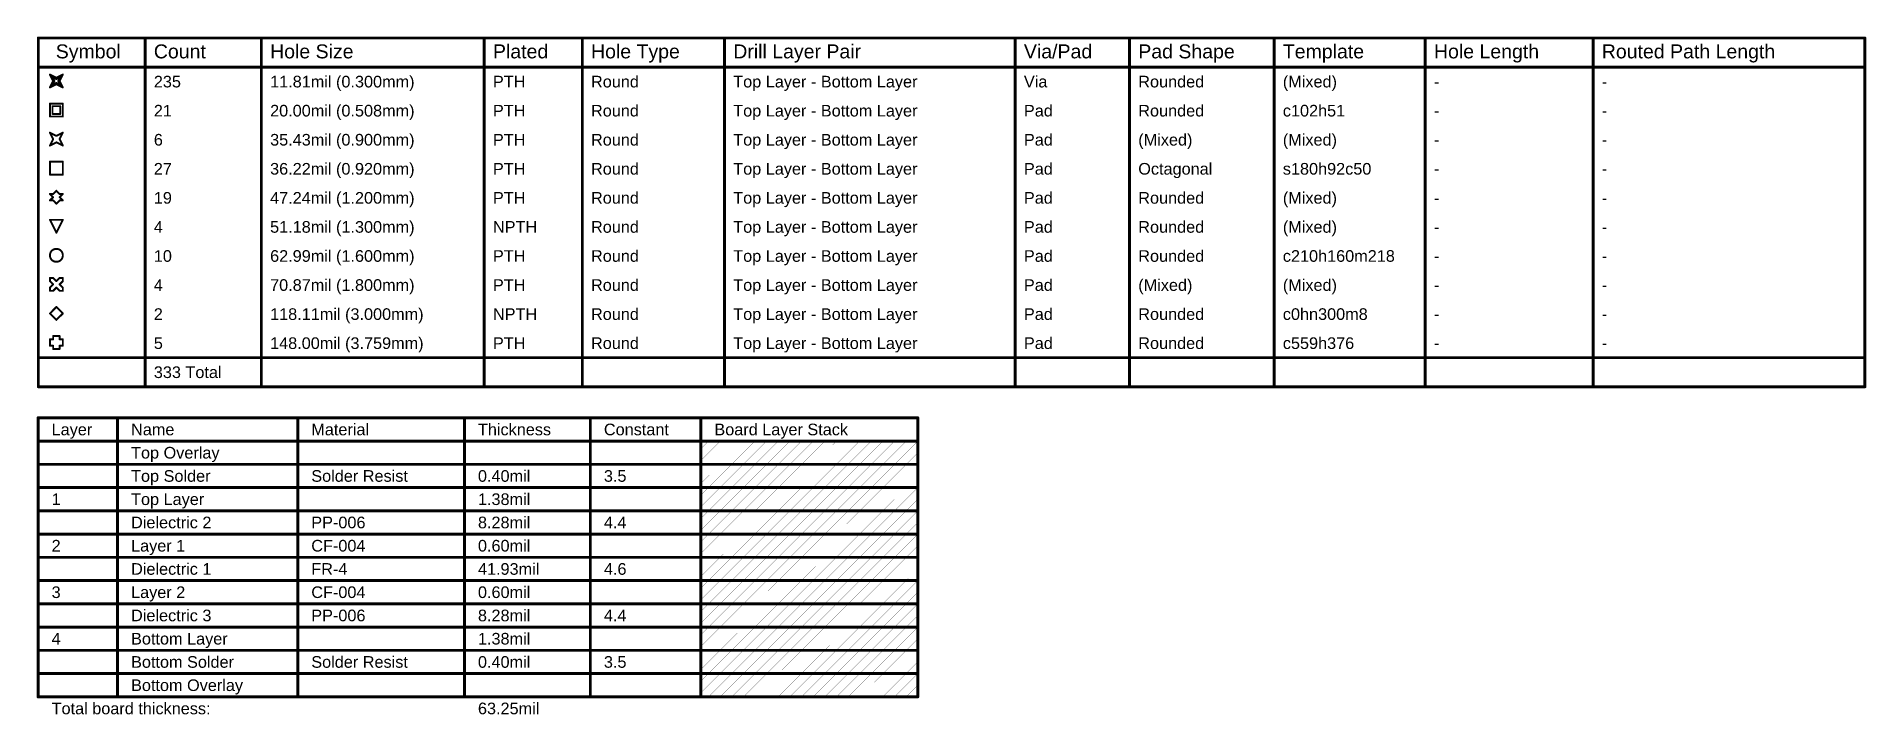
# Model space of a CAD drawing. Header units: inches. Extents: x 0 to 13.9, y -0.2 to 3.4.
# Drawn here: x 4.48 to 13.92, y -0.18 to 3.32 of the extents above; entities that cross this region are included whole.
import ezdxf

# ---------------------------------------------------------------- set-up
doc = ezdxf.new("R2010")
doc.units = ezdxf.units.IN
doc.header["$MEASUREMENT"] = 0
doc.layers.add('Drill Drawing', color=1, linetype='Continuous')
doc.layers.add('Fabrication', color=56, linetype='Continuous')
doc.styles.add('Arial', font='', dxfattribs={"height": 0.2})
doc.styles.get('Arial').set_extended_font_data('Arial')

msp = doc.modelspace()

# ---------------------------------------------------------------- texts
at = {"layer": 'Drill Drawing', "style": 'Arial'}
for s, height, p in [('Symbol', 0.072, (4.5775, 3.2065)), ('Count', 0.072, (5.0834, 3.2065)), ('Hole Size', 0.072, (5.6832, 3.2065)), ('Plated', 0.072, (6.8329, 3.2065)), ('Hole Type', 0.072, (7.3388, 3.2065)), ('Drill Layer Pair', 0.072, (8.0726, 3.2065)), ('Via/Pad', 0.072, (9.5721, 3.2065)), ('Pad Shape', 0.072, (10.162, 3.2065)), ('Template', 0.072, (10.9078, 3.2065)), ('Hole Length', 0.072, (11.6875, 3.2065)), ('Routed Path Length', 0.072, (12.5533, 3.2065)), ('235', 0.06, (5.0834, 3.0565)), ('11.81mil (0.300mm)', 0.06, (5.6832, 3.0565)), ('PTH', 0.06, (6.8329, 3.0565)), ('Round', 0.06, (7.3388, 3.0565)), ('Top Layer - Bottom Layer', 0.06, (8.0726, 3.0565)), ('Via', 0.06, (9.5721, 3.0565)), ('Rounded', 0.06, (10.162, 3.0565)), ('(Mixed)', 0.06, (10.9078, 3.0565)), ('-', 0.06, (11.6875, 3.0565)), ('-', 0.06, (12.5533, 3.0565)), ('21', 0.06, (5.0834, 2.9065)), ('20.00mil (0.508mm)', 0.06, (5.6832, 2.9065)), ('PTH', 0.06, (6.8329, 2.9065)), ('Round', 0.06, (7.3388, 2.9065)), ('Top Layer - Bottom Layer', 0.06, (8.0726, 2.9065)), ('Pad', 0.06, (9.5721, 2.9065)), ('Rounded', 0.06, (10.162, 2.9065)), ('c102h51', 0.06, (10.9078, 2.9065)), ('-', 0.06, (11.6875, 2.9065)), ('-', 0.06, (12.5533, 2.9065)), ('6', 0.06, (5.0834, 2.7565)), ('35.43mil (0.900mm)', 0.06, (5.6832, 2.7565)), ('PTH', 0.06, (6.8329, 2.7565)), ('Round', 0.06, (7.3388, 2.7565)), ('Top Layer - Bottom Layer', 0.06, (8.0726, 2.7565)), ('Pad', 0.06, (9.5721, 2.7565)), ('(Mixed)', 0.06, (10.162, 2.7565)), ('(Mixed)', 0.06, (10.9078, 2.7565)), ('-', 0.06, (11.6875, 2.7565)), ('-', 0.06, (12.5533, 2.7565)), ('27', 0.06, (5.0834, 2.6065)), ('36.22mil (0.920mm)', 0.06, (5.6832, 2.6065)), ('PTH', 0.06, (6.8329, 2.6065)), ('Round', 0.06, (7.3388, 2.6065)), ('Top Layer - Bottom Layer', 0.06, (8.0726, 2.6065)), ('Pad', 0.06, (9.5721, 2.6065)), ('Octagonal', 0.06, (10.162, 2.6065)), ('s180h92c50', 0.06, (10.9078, 2.6065)), ('-', 0.06, (11.6875, 2.6065)), ('-', 0.06, (12.5533, 2.6065)), ('19', 0.06, (5.0834, 2.4565)), ('47.24mil (1.200mm)', 0.06, (5.6832, 2.4565)), ('PTH', 0.06, (6.8329, 2.4565)), ('Round', 0.06, (7.3388, 2.4565)), ('Top Layer - Bottom Layer', 0.06, (8.0726, 2.4565)), ('Pad', 0.06, (9.5721, 2.4565)), ('Rounded', 0.06, (10.162, 2.4565)), ('(Mixed)', 0.06, (10.9078, 2.4565)), ('-', 0.06, (11.6875, 2.4565)), ('-', 0.06, (12.5533, 2.4565)), ('4', 0.06, (5.0834, 2.3065)), ('51.18mil (1.300mm)', 0.06, (5.6832, 2.3065)), ('NPTH', 0.06, (6.8329, 2.3065)), ('Round', 0.06, (7.3388, 2.3065)), ('Top Layer - Bottom Layer', 0.06, (8.0726, 2.3065)), ('Pad', 0.06, (9.5721, 2.3065)), ('Rounded', 0.06, (10.162, 2.3065)), ('(Mixed)', 0.06, (10.9078, 2.3065)), ('-', 0.06, (11.6875, 2.3065)), ('-', 0.06, (12.5533, 2.3065)), ('10', 0.06, (5.0834, 2.1565)), ('62.99mil (1.600mm)', 0.06, (5.6832, 2.1565)), ('PTH', 0.06, (6.8329, 2.1565)), ('Round', 0.06, (7.3388, 2.1565)), ('Top Layer - Bottom Layer', 0.06, (8.0726, 2.1565)), ('Pad', 0.06, (9.5721, 2.1565)), ('Rounded', 0.06, (10.162, 2.1565)), ('c210h160m218', 0.06, (10.9078, 2.1565)), ('-', 0.06, (11.6875, 2.1565)), ('-', 0.06, (12.5533, 2.1565)), ('4', 0.06, (5.0834, 2.0065)), ('70.87mil (1.800mm)', 0.06, (5.6832, 2.0065)), ('PTH', 0.06, (6.8329, 2.0065)), ('Round', 0.06, (7.3388, 2.0065)), ('Top Layer - Bottom Layer', 0.06, (8.0726, 2.0065)), ('Pad', 0.06, (9.5721, 2.0065)), ('(Mixed)', 0.06, (10.162, 2.0065)), ('(Mixed)', 0.06, (10.9078, 2.0065)), ('-', 0.06, (11.6875, 2.0065)), ('-', 0.06, (12.5533, 2.0065)), ('2', 0.06, (5.0834, 1.8565)), ('118.11mil (3.000mm)', 0.06, (5.6832, 1.8565)), ('NPTH', 0.06, (6.8329, 1.8565)), ('Round', 0.06, (7.3388, 1.8565)), ('Top Layer - Bottom Layer', 0.06, (8.0726, 1.8565)), ('Pad', 0.06, (9.5721, 1.8565)), ('Rounded', 0.06, (10.162, 1.8565)), ('c0hn300m8', 0.06, (10.9078, 1.8565)), ('-', 0.06, (11.6875, 1.8565)), ('-', 0.06, (12.5533, 1.8565)), ('5', 0.06, (5.0834, 1.7065)), ('148.00mil (3.759mm)', 0.06, (5.6832, 1.7065)), ('PTH', 0.06, (6.8329, 1.7065)), ('Round', 0.06, (7.3388, 1.7065)), ('Top Layer - Bottom Layer', 0.06, (8.0726, 1.7065)), ('Pad', 0.06, (9.5721, 1.7065)), ('Rounded', 0.06, (10.162, 1.7065)), ('c559h376', 0.06, (10.9078, 1.7065)), ('-', 0.06, (11.6875, 1.7065)), ('-', 0.06, (12.5533, 1.7065)), ('333 Total', 0.06, (5.0834, 1.5565))]:
    msp.add_text(s, height=height, dxfattribs=at).set_placement(p)
at = {"layer": 'Fabrication', "style": 'Arial'}
for s, p in [('Material', (5.8957, 1.261)), ('Thickness', (6.7555, 1.261)), ('Constant', (7.4053, 1.261)), ('Board Layer Stack', (7.9752, 1.261)), ('Layer', (4.5561, 1.261)), ('Name', (4.966, 1.261)), ('Top Overlay', (4.966, 1.141)), ('Top Solder', (4.966, 1.021)), ('Solder Resist', (5.8957, 1.021)), ('0.40mil', (6.7555, 1.021)), ('3.5', (7.4053, 1.021)), ('1', (4.5561, 0.901)), ('Top Layer', (4.966, 0.901)), ('1.38mil', (6.7555, 0.901)), ('Dielectric 2', (4.966, 0.781)), ('PP-006', (5.8957, 0.781)), ('8.28mil', (6.7555, 0.781)), ('4.4', (7.4053, 0.781)), ('2', (4.5561, 0.661)), ('Layer 1', (4.966, 0.661)), ('CF-004', (5.8957, 0.661)), ('0.60mil', (6.7555, 0.661)), ('Dielectric 1', (4.966, 0.541)), ('FR-4', (5.8957, 0.541)), ('41.93mil', (6.7555, 0.541)), ('4.6', (7.4053, 0.541)), ('3', (4.5561, 0.421)), ('Layer 2', (4.966, 0.421)), ('CF-004', (5.8957, 0.421)), ('0.60mil', (6.7555, 0.421)), ('Dielectric 3', (4.966, 0.301)), ('PP-006', (5.8957, 0.301)), ('8.28mil', (6.7555, 0.301)), ('4.4', (7.4053, 0.301)), ('4', (4.5561, 0.181)), ('Bottom Layer', (4.966, 0.181)), ('1.38mil', (6.7555, 0.181)), ('Bottom Solder', (4.966, 0.061)), ('Solder Resist', (5.8957, 0.061)), ('0.40mil', (6.7555, 0.061)), ('3.5', (7.4053, 0.061)), ('Bottom Overlay', (4.966, -0.059)), ('Total board thickness:', (4.5561, -0.179)), ('63.25mil', (6.7555, -0.179))]:
    msp.add_text(s, height=0.06, dxfattribs=at).set_placement(p)

# ---------------------------------------------------------------- linework, layer by layer
at = {"layer": 'Drill Drawing'}
for points in [[(4.4875, 3.3115, 0.015, 0.015, 0), (13.9109, 3.3115, 0.015, 0.015, 0)], [(4.4875, 1.5115, 0.015, 0.015, 0), (4.4875, 3.3115, 0.015, 0.015, 0)], [(5.0384, 1.5115, 0.015, 0.015, 0), (5.0384, 3.3115, 0.015, 0.015, 0)], [(5.6382, 1.5115, 0.015, 0.015, 0), (5.6382, 3.3115, 0.015, 0.015, 0)], [(6.7879, 1.5115, 0.015, 0.015, 0), (6.7879, 3.3115, 0.015, 0.015, 0)], [(7.2938, 1.5115, 0.015, 0.015, 0), (7.2938, 3.3115, 0.015, 0.015, 0)], [(8.0276, 1.5115, 0.015, 0.015, 0), (8.0276, 3.3115, 0.015, 0.015, 0)], [(9.5271, 1.5115, 0.015, 0.015, 0), (9.5271, 3.3115, 0.015, 0.015, 0)], [(10.117, 1.5115, 0.015, 0.015, 0), (10.117, 3.3115, 0.015, 0.015, 0)], [(10.8628, 1.5115, 0.015, 0.015, 0), (10.8628, 3.3115, 0.015, 0.015, 0)], [(11.6425, 1.5115, 0.015, 0.015, 0), (11.6425, 3.3115, 0.015, 0.015, 0)], [(12.5083, 1.5115, 0.015, 0.015, 0), (12.5083, 3.3115, 0.015, 0.015, 0)], [(13.9109, 1.5115, 0.015, 0.015, 0), (13.9109, 3.3115, 0.015, 0.015, 0)], [(4.4875, 3.1615, 0.015, 0.015, 0), (13.9109, 3.1615, 0.015, 0.015, 0)], [(4.5473, 3.1232, 0.01, 0.01, 0), (4.5806, 3.1065, 0.01, 0.01, 0)], [(4.5473, 3.1232, 0.01, 0.01, 0), (4.564, 3.0898, 0.01, 0.01, 0)], [(4.5806, 3.1065, 0.01, 0.01, 0), (4.614, 3.1232, 0.01, 0.01, 0)], [(4.5973, 3.0898, 0.01, 0.01, 0), (4.614, 3.1232, 0.01, 0.01, 0)], [(4.5473, 3.0565, 0.01, 0.01, 0), (4.564, 3.0898, 0.01, 0.01, 0)], [(4.5473, 3.0565, 0.01, 0.01, 0), (4.5806, 3.0732, 0.01, 0.01, 0)], [(4.5606, 3.1098, 0.01, 0.01, 0), (4.5806, 3.0998, 0.01, 0.01, 0)], [(4.5606, 3.1098, 0.01, 0.01, 0), (4.5706, 3.0898, 0.01, 0.01, 0)], [(4.5606, 3.0698, 0.01, 0.01, 0), (4.5706, 3.0898, 0.01, 0.01, 0)], [(4.5606, 3.0698, 0.01, 0.01, 0), (4.5806, 3.0798, 0.01, 0.01, 0)], [(4.5806, 3.0998, 0.01, 0.01, 0), (4.6006, 3.1098, 0.01, 0.01, 0)], [(4.5806, 3.0798, 0.01, 0.01, 0), (4.6006, 3.0698, 0.01, 0.01, 0)], [(4.5806, 3.0732, 0.01, 0.01, 0), (4.614, 3.0565, 0.01, 0.01, 0)], [(4.5906, 3.0898, 0.01, 0.01, 0), (4.6006, 3.1098, 0.01, 0.01, 0)], [(4.5906, 3.0898, 0.01, 0.01, 0), (4.6006, 3.0698, 0.01, 0.01, 0)], [(4.5973, 3.0898, 0.01, 0.01, 0), (4.614, 3.0565, 0.01, 0.01, 0)], [(4.5473, 2.9732, 0.01, 0.01, 0), (4.614, 2.9732, 0.01, 0.01, 0)], [(4.5473, 2.9065, 0.01, 0.01, 0), (4.5473, 2.9732, 0.01, 0.01, 0)], [(4.5606, 2.9598, 0.01, 0.01, 0), (4.6006, 2.9598, 0.01, 0.01, 0)], [(4.5606, 2.9198, 0.01, 0.01, 0), (4.5606, 2.9598, 0.01, 0.01, 0)], [(4.6006, 2.9198, 0.01, 0.01, 0), (4.6006, 2.9598, 0.01, 0.01, 0)], [(4.614, 2.9065, 0.01, 0.01, 0), (4.614, 2.9732, 0.01, 0.01, 0)], [(4.5473, 2.9065, 0.01, 0.01, 0), (4.614, 2.9065, 0.01, 0.01, 0)], [(4.5606, 2.9198, 0.01, 0.01, 0), (4.6006, 2.9198, 0.01, 0.01, 0)], [(4.5473, 2.8232, 0.01, 0.01, 0), (4.5806, 2.8065, 0.01, 0.01, 0)], [(4.5473, 2.8232, 0.01, 0.01, 0), (4.564, 2.7898, 0.01, 0.01, 0)], [(4.5473, 2.7565, 0.01, 0.01, 0), (4.564, 2.7898, 0.01, 0.01, 0)], [(4.5473, 2.7565, 0.01, 0.01, 0), (4.5806, 2.7732, 0.01, 0.01, 0)], [(4.5806, 2.8065, 0.01, 0.01, 0), (4.614, 2.8232, 0.01, 0.01, 0)], [(4.5806, 2.7732, 0.01, 0.01, 0), (4.614, 2.7565, 0.01, 0.01, 0)], [(4.5973, 2.7898, 0.01, 0.01, 0), (4.614, 2.8232, 0.01, 0.01, 0)], [(4.5973, 2.7898, 0.01, 0.01, 0), (4.614, 2.7565, 0.01, 0.01, 0)], [(4.5473, 2.6732, 0.01, 0.01, 0), (4.614, 2.6732, 0.01, 0.01, 0)], [(4.5473, 2.6065, 0.01, 0.01, 0), (4.5473, 2.6732, 0.01, 0.01, 0)], [(4.614, 2.6065, 0.01, 0.01, 0), (4.614, 2.6732, 0.01, 0.01, 0)], [(4.5473, 2.6065, 0.01, 0.01, 0), (4.614, 2.6065, 0.01, 0.01, 0)], [(4.5473, 2.5065, 0.01, 0.01, 0), (4.564, 2.4898, 0.01, 0.01, 0)], [(4.5473, 2.5065, 0.01, 0.01, 0), (4.564, 2.5065, 0.01, 0.01, 0)], [(4.5473, 2.4732, 0.01, 0.01, 0), (4.564, 2.4898, 0.01, 0.01, 0)], [(4.5473, 2.4732, 0.01, 0.01, 0), (4.564, 2.4732, 0.01, 0.01, 0)], [(4.564, 2.5065, 0.01, 0.01, 0), (4.5806, 2.5232, 0.01, 0.01, 0)], [(4.564, 2.4732, 0.01, 0.01, 0), (4.5806, 2.4565, 0.01, 0.01, 0)], [(4.5806, 2.5232, 0.01, 0.01, 0), (4.5973, 2.5065, 0.01, 0.01, 0)], [(4.5806, 2.4565, 0.01, 0.01, 0), (4.5973, 2.4732, 0.01, 0.01, 0)], [(4.5973, 2.5065, 0.01, 0.01, 0), (4.614, 2.5065, 0.01, 0.01, 0)], [(4.5973, 2.4898, 0.01, 0.01, 0), (4.614, 2.5065, 0.01, 0.01, 0)], [(4.5973, 2.4898, 0.01, 0.01, 0), (4.614, 2.4732, 0.01, 0.01, 0)], [(4.5973, 2.4732, 0.01, 0.01, 0), (4.614, 2.4732, 0.01, 0.01, 0)], [(4.5473, 2.3732, 0.01, 0.01, 0), (4.614, 2.3732, 0.01, 0.01, 0)], [(4.5473, 2.3732, 0.01, 0.01, 0), (4.5806, 2.3065, 0.01, 0.01, 0)], [(4.5806, 2.3065, 0.01, 0.01, 0), (4.614, 2.3732, 0.01, 0.01, 0)], [(4.5473, 2.0565, 0.01, 0.01, 0), (4.5473, 2.0732, 0.01, 0.01, 0)], [(4.5473, 2.0732, 0.01, 0.01, 0), (4.564, 2.0732, 0.01, 0.01, 0)], [(4.564, 2.0732, 0.01, 0.01, 0), (4.5806, 2.0565, 0.01, 0.01, 0)], [(4.5806, 2.0565, 0.01, 0.01, 0), (4.5973, 2.0732, 0.01, 0.01, 0)], [(4.5973, 2.0732, 0.01, 0.01, 0), (4.614, 2.0732, 0.01, 0.01, 0)], [(4.614, 2.0565, 0.01, 0.01, 0), (4.614, 2.0732, 0.01, 0.01, 0)], [(4.5473, 2.0565, 0.01, 0.01, 0), (4.564, 2.0398, 0.01, 0.01, 0)], [(4.5473, 2.0232, 0.01, 0.01, 0), (4.564, 2.0398, 0.01, 0.01, 0)], [(4.5473, 2.0065, 0.01, 0.01, 0), (4.5473, 2.0232, 0.01, 0.01, 0)], [(4.5473, 2.0065, 0.01, 0.01, 0), (4.564, 2.0065, 0.01, 0.01, 0)], [(4.564, 2.0065, 0.01, 0.01, 0), (4.5806, 2.0232, 0.01, 0.01, 0)], [(4.5806, 2.0232, 0.01, 0.01, 0), (4.5973, 2.0065, 0.01, 0.01, 0)], [(4.5973, 2.0398, 0.01, 0.01, 0), (4.614, 2.0565, 0.01, 0.01, 0)], [(4.5973, 2.0398, 0.01, 0.01, 0), (4.614, 2.0232, 0.01, 0.01, 0)], [(4.5973, 2.0065, 0.01, 0.01, 0), (4.614, 2.0065, 0.01, 0.01, 0)], [(4.614, 2.0065, 0.01, 0.01, 0), (4.614, 2.0232, 0.01, 0.01, 0)], [(4.5473, 1.8898, 0.01, 0.01, 0), (4.5806, 1.9232, 0.01, 0.01, 0)], [(4.5473, 1.8898, 0.01, 0.01, 0), (4.5806, 1.8565, 0.01, 0.01, 0)], [(4.5806, 1.9232, 0.01, 0.01, 0), (4.614, 1.8898, 0.01, 0.01, 0)], [(4.5806, 1.8565, 0.01, 0.01, 0), (4.614, 1.8898, 0.01, 0.01, 0)], [(4.5473, 1.7232, 0.01, 0.01, 0), (4.5473, 1.7565, 0.01, 0.01, 0)], [(4.5473, 1.7565, 0.01, 0.01, 0), (4.564, 1.7565, 0.01, 0.01, 0)], [(4.5473, 1.7232, 0.01, 0.01, 0), (4.564, 1.7232, 0.01, 0.01, 0)], [(4.564, 1.7565, 0.01, 0.01, 0), (4.564, 1.7732, 0.01, 0.01, 0)], [(4.564, 1.7732, 0.01, 0.01, 0), (4.5973, 1.7732, 0.01, 0.01, 0)], [(4.564, 1.7065, 0.01, 0.01, 0), (4.564, 1.7232, 0.01, 0.01, 0)], [(4.564, 1.7065, 0.01, 0.01, 0), (4.5973, 1.7065, 0.01, 0.01, 0)], [(4.5973, 1.7565, 0.01, 0.01, 0), (4.5973, 1.7732, 0.01, 0.01, 0)], [(4.5973, 1.7565, 0.01, 0.01, 0), (4.614, 1.7565, 0.01, 0.01, 0)], [(4.5973, 1.7232, 0.01, 0.01, 0), (4.614, 1.7232, 0.01, 0.01, 0)], [(4.5973, 1.7065, 0.01, 0.01, 0), (4.5973, 1.7232, 0.01, 0.01, 0)], [(4.614, 1.7232, 0.01, 0.01, 0), (4.614, 1.7565, 0.01, 0.01, 0)], [(4.4875, 1.6615, 0.015, 0.015, 0), (13.9109, 1.6615, 0.015, 0.015, 0)], [(4.4875, 1.5115, 0.015, 0.015, 0), (13.9109, 1.5115, 0.015, 0.015, 0)]]:
    msp.add_lwpolyline(points, format="xyseb", dxfattribs=at)
for points in [[(4.4837, 3.3115, 0.0075, 0.0075, 1), (4.4912, 3.3115, 0.0075, 0.0075, 1)], [(4.4837, 3.3115, 0.0075, 0.0075, 1), (4.4912, 3.3115, 0.0075, 0.0075, 1)], [(5.0346, 3.3115, 0.0075, 0.0075, 1), (5.0421, 3.3115, 0.0075, 0.0075, 1)], [(5.6345, 3.3115, 0.0075, 0.0075, 1), (5.642, 3.3115, 0.0075, 0.0075, 1)], [(6.7841, 3.3115, 0.0075, 0.0075, 1), (6.7916, 3.3115, 0.0075, 0.0075, 1)], [(7.29, 3.3115, 0.0075, 0.0075, 1), (7.2975, 3.3115, 0.0075, 0.0075, 1)], [(8.0238, 3.3115, 0.0075, 0.0075, 1), (8.0313, 3.3115, 0.0075, 0.0075, 1)], [(9.5234, 3.3115, 0.0075, 0.0075, 1), (9.5309, 3.3115, 0.0075, 0.0075, 1)], [(10.1132, 3.3115, 0.0075, 0.0075, 1), (10.1207, 3.3115, 0.0075, 0.0075, 1)], [(10.859, 3.3115, 0.0075, 0.0075, 1), (10.8665, 3.3115, 0.0075, 0.0075, 1)], [(11.6388, 3.3115, 0.0075, 0.0075, 1), (11.6463, 3.3115, 0.0075, 0.0075, 1)], [(12.5045, 3.3115, 0.0075, 0.0075, 1), (12.512, 3.3115, 0.0075, 0.0075, 1)], [(13.9071, 3.3115, 0.0075, 0.0075, 1), (13.9146, 3.3115, 0.0075, 0.0075, 1)], [(13.9071, 3.3115, 0.0075, 0.0075, 1), (13.9146, 3.3115, 0.0075, 0.0075, 1)], [(4.4837, 3.1615, 0.0075, 0.0075, 1), (4.4912, 3.1615, 0.0075, 0.0075, 1)], [(4.5448, 3.1232, 0.005, 0.005, 1), (4.5498, 3.1232, 0.005, 0.005, 1)], [(4.5448, 3.1232, 0.005, 0.005, 1), (4.5498, 3.1232, 0.005, 0.005, 1)], [(4.6115, 3.1232, 0.005, 0.005, 1), (4.6165, 3.1232, 0.005, 0.005, 1)], [(4.6115, 3.1232, 0.005, 0.005, 1), (4.6165, 3.1232, 0.005, 0.005, 1)], [(13.9071, 3.1615, 0.0075, 0.0075, 1), (13.9146, 3.1615, 0.0075, 0.0075, 1)], [(4.5448, 3.0565, 0.005, 0.005, 1), (4.5498, 3.0565, 0.005, 0.005, 1)], [(4.5448, 3.0565, 0.005, 0.005, 1), (4.5498, 3.0565, 0.005, 0.005, 1)], [(4.5581, 3.1098, 0.005, 0.005, 1), (4.5631, 3.1098, 0.005, 0.005, 1)], [(4.5581, 3.1098, 0.005, 0.005, 1), (4.5631, 3.1098, 0.005, 0.005, 1)], [(4.5581, 3.0698, 0.005, 0.005, 1), (4.5631, 3.0698, 0.005, 0.005, 1)], [(4.5581, 3.0698, 0.005, 0.005, 1), (4.5631, 3.0698, 0.005, 0.005, 1)], [(4.5615, 3.0898, 0.005, 0.005, 1), (4.5665, 3.0898, 0.005, 0.005, 1)], [(4.5615, 3.0898, 0.005, 0.005, 1), (4.5665, 3.0898, 0.005, 0.005, 1)], [(4.5681, 3.0898, 0.005, 0.005, 1), (4.5731, 3.0898, 0.005, 0.005, 1)], [(4.5681, 3.0898, 0.005, 0.005, 1), (4.5731, 3.0898, 0.005, 0.005, 1)], [(4.5781, 3.1065, 0.005, 0.005, 1), (4.5831, 3.1065, 0.005, 0.005, 1)], [(4.5781, 3.1065, 0.005, 0.005, 1), (4.5831, 3.1065, 0.005, 0.005, 1)], [(4.5781, 3.0998, 0.005, 0.005, 1), (4.5831, 3.0998, 0.005, 0.005, 1)], [(4.5781, 3.0998, 0.005, 0.005, 1), (4.5831, 3.0998, 0.005, 0.005, 1)], [(4.5781, 3.0798, 0.005, 0.005, 1), (4.5831, 3.0798, 0.005, 0.005, 1)], [(4.5781, 3.0798, 0.005, 0.005, 1), (4.5831, 3.0798, 0.005, 0.005, 1)], [(4.5781, 3.0732, 0.005, 0.005, 1), (4.5831, 3.0732, 0.005, 0.005, 1)], [(4.5781, 3.0732, 0.005, 0.005, 1), (4.5831, 3.0732, 0.005, 0.005, 1)], [(4.5881, 3.0898, 0.005, 0.005, 1), (4.5931, 3.0898, 0.005, 0.005, 1)], [(4.5881, 3.0898, 0.005, 0.005, 1), (4.5931, 3.0898, 0.005, 0.005, 1)], [(4.5948, 3.0898, 0.005, 0.005, 1), (4.5998, 3.0898, 0.005, 0.005, 1)], [(4.5948, 3.0898, 0.005, 0.005, 1), (4.5998, 3.0898, 0.005, 0.005, 1)], [(4.5981, 3.1098, 0.005, 0.005, 1), (4.6031, 3.1098, 0.005, 0.005, 1)], [(4.5981, 3.1098, 0.005, 0.005, 1), (4.6031, 3.1098, 0.005, 0.005, 1)], [(4.5981, 3.0698, 0.005, 0.005, 1), (4.6031, 3.0698, 0.005, 0.005, 1)], [(4.5981, 3.0698, 0.005, 0.005, 1), (4.6031, 3.0698, 0.005, 0.005, 1)], [(4.6115, 3.0565, 0.005, 0.005, 1), (4.6165, 3.0565, 0.005, 0.005, 1)], [(4.6115, 3.0565, 0.005, 0.005, 1), (4.6165, 3.0565, 0.005, 0.005, 1)], [(4.5448, 2.9732, 0.005, 0.005, 1), (4.5498, 2.9732, 0.005, 0.005, 1)], [(4.5448, 2.9732, 0.005, 0.005, 1), (4.5498, 2.9732, 0.005, 0.005, 1)], [(4.5581, 2.9598, 0.005, 0.005, 1), (4.5631, 2.9598, 0.005, 0.005, 1)], [(4.5581, 2.9598, 0.005, 0.005, 1), (4.5631, 2.9598, 0.005, 0.005, 1)], [(4.5981, 2.9598, 0.005, 0.005, 1), (4.6031, 2.9598, 0.005, 0.005, 1)], [(4.5981, 2.9598, 0.005, 0.005, 1), (4.6031, 2.9598, 0.005, 0.005, 1)], [(4.6115, 2.9732, 0.005, 0.005, 1), (4.6165, 2.9732, 0.005, 0.005, 1)], [(4.6115, 2.9732, 0.005, 0.005, 1), (4.6165, 2.9732, 0.005, 0.005, 1)], [(4.5448, 2.9065, 0.005, 0.005, 1), (4.5498, 2.9065, 0.005, 0.005, 1)], [(4.5448, 2.9065, 0.005, 0.005, 1), (4.5498, 2.9065, 0.005, 0.005, 1)], [(4.5581, 2.9198, 0.005, 0.005, 1), (4.5631, 2.9198, 0.005, 0.005, 1)], [(4.5581, 2.9198, 0.005, 0.005, 1), (4.5631, 2.9198, 0.005, 0.005, 1)], [(4.5981, 2.9198, 0.005, 0.005, 1), (4.6031, 2.9198, 0.005, 0.005, 1)], [(4.5981, 2.9198, 0.005, 0.005, 1), (4.6031, 2.9198, 0.005, 0.005, 1)], [(4.6115, 2.9065, 0.005, 0.005, 1), (4.6165, 2.9065, 0.005, 0.005, 1)], [(4.6115, 2.9065, 0.005, 0.005, 1), (4.6165, 2.9065, 0.005, 0.005, 1)], [(4.5448, 2.8232, 0.005, 0.005, 1), (4.5498, 2.8232, 0.005, 0.005, 1)], [(4.5448, 2.8232, 0.005, 0.005, 1), (4.5498, 2.8232, 0.005, 0.005, 1)], [(4.5448, 2.7565, 0.005, 0.005, 1), (4.5498, 2.7565, 0.005, 0.005, 1)], [(4.5448, 2.7565, 0.005, 0.005, 1), (4.5498, 2.7565, 0.005, 0.005, 1)], [(4.5615, 2.7898, 0.005, 0.005, 1), (4.5665, 2.7898, 0.005, 0.005, 1)], [(4.5615, 2.7898, 0.005, 0.005, 1), (4.5665, 2.7898, 0.005, 0.005, 1)], [(4.5781, 2.8065, 0.005, 0.005, 1), (4.5831, 2.8065, 0.005, 0.005, 1)], [(4.5781, 2.8065, 0.005, 0.005, 1), (4.5831, 2.8065, 0.005, 0.005, 1)], [(4.5781, 2.7732, 0.005, 0.005, 1), (4.5831, 2.7732, 0.005, 0.005, 1)], [(4.5781, 2.7732, 0.005, 0.005, 1), (4.5831, 2.7732, 0.005, 0.005, 1)], [(4.5948, 2.7898, 0.005, 0.005, 1), (4.5998, 2.7898, 0.005, 0.005, 1)], [(4.5948, 2.7898, 0.005, 0.005, 1), (4.5998, 2.7898, 0.005, 0.005, 1)], [(4.6115, 2.8232, 0.005, 0.005, 1), (4.6165, 2.8232, 0.005, 0.005, 1)], [(4.6115, 2.8232, 0.005, 0.005, 1), (4.6165, 2.8232, 0.005, 0.005, 1)], [(4.6115, 2.7565, 0.005, 0.005, 1), (4.6165, 2.7565, 0.005, 0.005, 1)], [(4.6115, 2.7565, 0.005, 0.005, 1), (4.6165, 2.7565, 0.005, 0.005, 1)], [(4.5448, 2.6732, 0.005, 0.005, 1), (4.5498, 2.6732, 0.005, 0.005, 1)], [(4.5448, 2.6732, 0.005, 0.005, 1), (4.5498, 2.6732, 0.005, 0.005, 1)], [(4.6115, 2.6732, 0.005, 0.005, 1), (4.6165, 2.6732, 0.005, 0.005, 1)], [(4.6115, 2.6732, 0.005, 0.005, 1), (4.6165, 2.6732, 0.005, 0.005, 1)], [(4.5448, 2.6065, 0.005, 0.005, 1), (4.5498, 2.6065, 0.005, 0.005, 1)], [(4.5448, 2.6065, 0.005, 0.005, 1), (4.5498, 2.6065, 0.005, 0.005, 1)], [(4.6115, 2.6065, 0.005, 0.005, 1), (4.6165, 2.6065, 0.005, 0.005, 1)], [(4.6115, 2.6065, 0.005, 0.005, 1), (4.6165, 2.6065, 0.005, 0.005, 1)], [(4.5448, 2.5065, 0.005, 0.005, 1), (4.5498, 2.5065, 0.005, 0.005, 1)], [(4.5448, 2.5065, 0.005, 0.005, 1), (4.5498, 2.5065, 0.005, 0.005, 1)], [(4.5448, 2.4732, 0.005, 0.005, 1), (4.5498, 2.4732, 0.005, 0.005, 1)], [(4.5448, 2.4732, 0.005, 0.005, 1), (4.5498, 2.4732, 0.005, 0.005, 1)], [(4.5615, 2.5065, 0.005, 0.005, 1), (4.5665, 2.5065, 0.005, 0.005, 1)], [(4.5615, 2.5065, 0.005, 0.005, 1), (4.5665, 2.5065, 0.005, 0.005, 1)], [(4.5615, 2.4898, 0.005, 0.005, 1), (4.5665, 2.4898, 0.005, 0.005, 1)], [(4.5615, 2.4898, 0.005, 0.005, 1), (4.5665, 2.4898, 0.005, 0.005, 1)], [(4.5615, 2.4732, 0.005, 0.005, 1), (4.5665, 2.4732, 0.005, 0.005, 1)], [(4.5615, 2.4732, 0.005, 0.005, 1), (4.5665, 2.4732, 0.005, 0.005, 1)], [(4.5781, 2.5232, 0.005, 0.005, 1), (4.5831, 2.5232, 0.005, 0.005, 1)], [(4.5781, 2.5232, 0.005, 0.005, 1), (4.5831, 2.5232, 0.005, 0.005, 1)], [(4.5781, 2.4565, 0.005, 0.005, 1), (4.5831, 2.4565, 0.005, 0.005, 1)], [(4.5781, 2.4565, 0.005, 0.005, 1), (4.5831, 2.4565, 0.005, 0.005, 1)], [(4.5948, 2.5065, 0.005, 0.005, 1), (4.5998, 2.5065, 0.005, 0.005, 1)], [(4.5948, 2.5065, 0.005, 0.005, 1), (4.5998, 2.5065, 0.005, 0.005, 1)], [(4.5948, 2.4898, 0.005, 0.005, 1), (4.5998, 2.4898, 0.005, 0.005, 1)], [(4.5948, 2.4898, 0.005, 0.005, 1), (4.5998, 2.4898, 0.005, 0.005, 1)], [(4.5948, 2.4732, 0.005, 0.005, 1), (4.5998, 2.4732, 0.005, 0.005, 1)], [(4.5948, 2.4732, 0.005, 0.005, 1), (4.5998, 2.4732, 0.005, 0.005, 1)], [(4.6115, 2.5065, 0.005, 0.005, 1), (4.6165, 2.5065, 0.005, 0.005, 1)], [(4.6115, 2.5065, 0.005, 0.005, 1), (4.6165, 2.5065, 0.005, 0.005, 1)], [(4.6115, 2.4732, 0.005, 0.005, 1), (4.6165, 2.4732, 0.005, 0.005, 1)], [(4.6115, 2.4732, 0.005, 0.005, 1), (4.6165, 2.4732, 0.005, 0.005, 1)], [(4.5448, 2.3732, 0.005, 0.005, 1), (4.5498, 2.3732, 0.005, 0.005, 1)], [(4.5448, 2.3732, 0.005, 0.005, 1), (4.5498, 2.3732, 0.005, 0.005, 1)], [(4.6115, 2.3732, 0.005, 0.005, 1), (4.6165, 2.3732, 0.005, 0.005, 1)], [(4.6115, 2.3732, 0.005, 0.005, 1), (4.6165, 2.3732, 0.005, 0.005, 1)], [(4.5781, 2.3065, 0.005, 0.005, 1), (4.5831, 2.3065, 0.005, 0.005, 1)], [(4.5781, 2.3065, 0.005, 0.005, 1), (4.5831, 2.3065, 0.005, 0.005, 1)], [(4.614, 2.1898, 0.01, 0.01, 1), (4.5473, 2.1898, 0.01, 0.01, 1)], [(4.5448, 2.1898, 0.005, 0.005, 1), (4.5498, 2.1898, 0.005, 0.005, 1)], [(4.6115, 2.1898, 0.005, 0.005, 1), (4.6165, 2.1898, 0.005, 0.005, 1)], [(4.5448, 2.0732, 0.005, 0.005, 1), (4.5498, 2.0732, 0.005, 0.005, 1)], [(4.5448, 2.0732, 0.005, 0.005, 1), (4.5498, 2.0732, 0.005, 0.005, 1)], [(4.5615, 2.0732, 0.005, 0.005, 1), (4.5665, 2.0732, 0.005, 0.005, 1)], [(4.5615, 2.0732, 0.005, 0.005, 1), (4.5665, 2.0732, 0.005, 0.005, 1)], [(4.5948, 2.0732, 0.005, 0.005, 1), (4.5998, 2.0732, 0.005, 0.005, 1)], [(4.5948, 2.0732, 0.005, 0.005, 1), (4.5998, 2.0732, 0.005, 0.005, 1)], [(4.6115, 2.0732, 0.005, 0.005, 1), (4.6165, 2.0732, 0.005, 0.005, 1)], [(4.6115, 2.0732, 0.005, 0.005, 1), (4.6165, 2.0732, 0.005, 0.005, 1)], [(4.5448, 2.0565, 0.005, 0.005, 1), (4.5498, 2.0565, 0.005, 0.005, 1)], [(4.5448, 2.0565, 0.005, 0.005, 1), (4.5498, 2.0565, 0.005, 0.005, 1)], [(4.5448, 2.0232, 0.005, 0.005, 1), (4.5498, 2.0232, 0.005, 0.005, 1)], [(4.5448, 2.0232, 0.005, 0.005, 1), (4.5498, 2.0232, 0.005, 0.005, 1)], [(4.5448, 2.0065, 0.005, 0.005, 1), (4.5498, 2.0065, 0.005, 0.005, 1)], [(4.5448, 2.0065, 0.005, 0.005, 1), (4.5498, 2.0065, 0.005, 0.005, 1)], [(4.5615, 2.0398, 0.005, 0.005, 1), (4.5665, 2.0398, 0.005, 0.005, 1)], [(4.5615, 2.0398, 0.005, 0.005, 1), (4.5665, 2.0398, 0.005, 0.005, 1)], [(4.5615, 2.0065, 0.005, 0.005, 1), (4.5665, 2.0065, 0.005, 0.005, 1)], [(4.5615, 2.0065, 0.005, 0.005, 1), (4.5665, 2.0065, 0.005, 0.005, 1)], [(4.5781, 2.0565, 0.005, 0.005, 1), (4.5831, 2.0565, 0.005, 0.005, 1)], [(4.5781, 2.0565, 0.005, 0.005, 1), (4.5831, 2.0565, 0.005, 0.005, 1)], [(4.5781, 2.0232, 0.005, 0.005, 1), (4.5831, 2.0232, 0.005, 0.005, 1)], [(4.5781, 2.0232, 0.005, 0.005, 1), (4.5831, 2.0232, 0.005, 0.005, 1)], [(4.5948, 2.0398, 0.005, 0.005, 1), (4.5998, 2.0398, 0.005, 0.005, 1)], [(4.5948, 2.0398, 0.005, 0.005, 1), (4.5998, 2.0398, 0.005, 0.005, 1)], [(4.5948, 2.0065, 0.005, 0.005, 1), (4.5998, 2.0065, 0.005, 0.005, 1)], [(4.5948, 2.0065, 0.005, 0.005, 1), (4.5998, 2.0065, 0.005, 0.005, 1)], [(4.6115, 2.0565, 0.005, 0.005, 1), (4.6165, 2.0565, 0.005, 0.005, 1)], [(4.6115, 2.0565, 0.005, 0.005, 1), (4.6165, 2.0565, 0.005, 0.005, 1)], [(4.6115, 2.0232, 0.005, 0.005, 1), (4.6165, 2.0232, 0.005, 0.005, 1)], [(4.6115, 2.0232, 0.005, 0.005, 1), (4.6165, 2.0232, 0.005, 0.005, 1)], [(4.6115, 2.0065, 0.005, 0.005, 1), (4.6165, 2.0065, 0.005, 0.005, 1)], [(4.6115, 2.0065, 0.005, 0.005, 1), (4.6165, 2.0065, 0.005, 0.005, 1)], [(4.5448, 1.8898, 0.005, 0.005, 1), (4.5498, 1.8898, 0.005, 0.005, 1)], [(4.5448, 1.8898, 0.005, 0.005, 1), (4.5498, 1.8898, 0.005, 0.005, 1)], [(4.5781, 1.9232, 0.005, 0.005, 1), (4.5831, 1.9232, 0.005, 0.005, 1)], [(4.5781, 1.9232, 0.005, 0.005, 1), (4.5831, 1.9232, 0.005, 0.005, 1)], [(4.6115, 1.8898, 0.005, 0.005, 1), (4.6165, 1.8898, 0.005, 0.005, 1)], [(4.6115, 1.8898, 0.005, 0.005, 1), (4.6165, 1.8898, 0.005, 0.005, 1)], [(4.5781, 1.8565, 0.005, 0.005, 1), (4.5831, 1.8565, 0.005, 0.005, 1)], [(4.5781, 1.8565, 0.005, 0.005, 1), (4.5831, 1.8565, 0.005, 0.005, 1)], [(4.5448, 1.7565, 0.005, 0.005, 1), (4.5498, 1.7565, 0.005, 0.005, 1)], [(4.5448, 1.7565, 0.005, 0.005, 1), (4.5498, 1.7565, 0.005, 0.005, 1)], [(4.5448, 1.7232, 0.005, 0.005, 1), (4.5498, 1.7232, 0.005, 0.005, 1)], [(4.5448, 1.7232, 0.005, 0.005, 1), (4.5498, 1.7232, 0.005, 0.005, 1)], [(4.5615, 1.7732, 0.005, 0.005, 1), (4.5665, 1.7732, 0.005, 0.005, 1)], [(4.5615, 1.7732, 0.005, 0.005, 1), (4.5665, 1.7732, 0.005, 0.005, 1)], [(4.5615, 1.7565, 0.005, 0.005, 1), (4.5665, 1.7565, 0.005, 0.005, 1)], [(4.5615, 1.7565, 0.005, 0.005, 1), (4.5665, 1.7565, 0.005, 0.005, 1)], [(4.5615, 1.7232, 0.005, 0.005, 1), (4.5665, 1.7232, 0.005, 0.005, 1)], [(4.5615, 1.7232, 0.005, 0.005, 1), (4.5665, 1.7232, 0.005, 0.005, 1)], [(4.5615, 1.7065, 0.005, 0.005, 1), (4.5665, 1.7065, 0.005, 0.005, 1)], [(4.5615, 1.7065, 0.005, 0.005, 1), (4.5665, 1.7065, 0.005, 0.005, 1)], [(4.5948, 1.7732, 0.005, 0.005, 1), (4.5998, 1.7732, 0.005, 0.005, 1)], [(4.5948, 1.7732, 0.005, 0.005, 1), (4.5998, 1.7732, 0.005, 0.005, 1)], [(4.5948, 1.7565, 0.005, 0.005, 1), (4.5998, 1.7565, 0.005, 0.005, 1)], [(4.5948, 1.7565, 0.005, 0.005, 1), (4.5998, 1.7565, 0.005, 0.005, 1)], [(4.5948, 1.7232, 0.005, 0.005, 1), (4.5998, 1.7232, 0.005, 0.005, 1)], [(4.5948, 1.7232, 0.005, 0.005, 1), (4.5998, 1.7232, 0.005, 0.005, 1)], [(4.5948, 1.7065, 0.005, 0.005, 1), (4.5998, 1.7065, 0.005, 0.005, 1)], [(4.5948, 1.7065, 0.005, 0.005, 1), (4.5998, 1.7065, 0.005, 0.005, 1)], [(4.6115, 1.7565, 0.005, 0.005, 1), (4.6165, 1.7565, 0.005, 0.005, 1)], [(4.6115, 1.7565, 0.005, 0.005, 1), (4.6165, 1.7565, 0.005, 0.005, 1)], [(4.6115, 1.7232, 0.005, 0.005, 1), (4.6165, 1.7232, 0.005, 0.005, 1)], [(4.6115, 1.7232, 0.005, 0.005, 1), (4.6165, 1.7232, 0.005, 0.005, 1)], [(4.4837, 1.6615, 0.0075, 0.0075, 1), (4.4912, 1.6615, 0.0075, 0.0075, 1)], [(13.9071, 1.6615, 0.0075, 0.0075, 1), (13.9146, 1.6615, 0.0075, 0.0075, 1)], [(4.4837, 1.5115, 0.0075, 0.0075, 1), (4.4912, 1.5115, 0.0075, 0.0075, 1)], [(4.4837, 1.5115, 0.0075, 0.0075, 1), (4.4912, 1.5115, 0.0075, 0.0075, 1)], [(5.0346, 1.5115, 0.0075, 0.0075, 1), (5.0421, 1.5115, 0.0075, 0.0075, 1)], [(5.6345, 1.5115, 0.0075, 0.0075, 1), (5.642, 1.5115, 0.0075, 0.0075, 1)], [(6.7841, 1.5115, 0.0075, 0.0075, 1), (6.7916, 1.5115, 0.0075, 0.0075, 1)], [(7.29, 1.5115, 0.0075, 0.0075, 1), (7.2975, 1.5115, 0.0075, 0.0075, 1)], [(8.0238, 1.5115, 0.0075, 0.0075, 1), (8.0313, 1.5115, 0.0075, 0.0075, 1)], [(9.5234, 1.5115, 0.0075, 0.0075, 1), (9.5309, 1.5115, 0.0075, 0.0075, 1)], [(10.1132, 1.5115, 0.0075, 0.0075, 1), (10.1207, 1.5115, 0.0075, 0.0075, 1)], [(10.859, 1.5115, 0.0075, 0.0075, 1), (10.8665, 1.5115, 0.0075, 0.0075, 1)], [(11.6388, 1.5115, 0.0075, 0.0075, 1), (11.6463, 1.5115, 0.0075, 0.0075, 1)], [(12.5045, 1.5115, 0.0075, 0.0075, 1), (12.512, 1.5115, 0.0075, 0.0075, 1)], [(13.9071, 1.5115, 0.0075, 0.0075, 1), (13.9146, 1.5115, 0.0075, 0.0075, 1)], [(13.9071, 1.5115, 0.0075, 0.0075, 1), (13.9146, 1.5115, 0.0075, 0.0075, 1)]]:
    msp.add_lwpolyline(points, format="xyseb", close=True, dxfattribs=at)
at = {"layer": 'Fabrication'}
for points in [[(4.4861, 1.351, 0.015, 0.015, 0), (9.0249, 1.351, 0.015, 0.015, 0)], [(4.4861, -0.089, 0.015, 0.015, 0), (4.4861, 1.351, 0.015, 0.015, 0)], [(4.896, -0.089, 0.015, 0.015, 0), (4.896, 1.351, 0.015, 0.015, 0)], [(5.8257, -0.089, 0.015, 0.015, 0), (5.8257, 1.351, 0.015, 0.015, 0)], [(6.6855, -0.089, 0.015, 0.015, 0), (6.6855, 1.351, 0.015, 0.015, 0)], [(7.3353, -0.089, 0.015, 0.015, 0), (7.3353, 1.351, 0.015, 0.015, 0)], [(7.9052, -0.089, 0.015, 0.015, 0), (7.9052, 1.351, 0.015, 0.015, 0)], [(9.0249, -0.089, 0.015, 0.015, 0), (9.0249, 1.351, 0.015, 0.015, 0)], [(4.4861, 1.231, 0.015, 0.015, 0), (9.0249, 1.231, 0.015, 0.015, 0)], [(7.9052, 1.1313, 0.001, 0.001, 0), (8.0049, 1.231, 0.001, 0.001, 0)], [(7.9052, 1.1913, 0.001, 0.001, 0), (7.9449, 1.231, 0.001, 0.001, 0)], [(7.9449, 1.111, 0.001, 0.001, 0), (8.0649, 1.231, 0.001, 0.001, 0)], [(8.0049, 1.111, 0.001, 0.001, 0), (8.1249, 1.231, 0.001, 0.001, 0)], [(8.0649, 1.111, 0.001, 0.001, 0), (8.1849, 1.231, 0.001, 0.001, 0)], [(8.1249, 1.111, 0.001, 0.001, 0), (8.2449, 1.231, 0.001, 0.001, 0)], [(8.1849, 1.111, 0.001, 0.001, 0), (8.3049, 1.231, 0.001, 0.001, 0)], [(8.2449, 1.111, 0.001, 0.001, 0), (8.3649, 1.231, 0.001, 0.001, 0)], [(8.3049, 1.111, 0.001, 0.001, 0), (8.4249, 1.231, 0.001, 0.001, 0)], [(8.3649, 1.111, 0.001, 0.001, 0), (8.4849, 1.231, 0.001, 0.001, 0)], [(8.4249, 1.111, 0.001, 0.001, 0), (8.5449, 1.231, 0.001, 0.001, 0)], [(8.4849, 1.111, 0.001, 0.001, 0), (8.6049, 1.231, 0.001, 0.001, 0)], [(8.5449, 1.111, 0.001, 0.001, 0), (8.6649, 1.231, 0.001, 0.001, 0)], [(8.6049, 1.111, 0.001, 0.001, 0), (8.7249, 1.231, 0.001, 0.001, 0)], [(8.6649, 1.111, 0.001, 0.001, 0), (8.7849, 1.231, 0.001, 0.001, 0)], [(8.7249, 1.111, 0.001, 0.001, 0), (8.8449, 1.231, 0.001, 0.001, 0)], [(8.7849, 1.111, 0.001, 0.001, 0), (8.9049, 1.231, 0.001, 0.001, 0)], [(8.8449, 1.111, 0.001, 0.001, 0), (8.9649, 1.231, 0.001, 0.001, 0)], [(8.9049, 1.111, 0.001, 0.001, 0), (9.0249, 1.231, 0.001, 0.001, 0)], [(8.9649, 1.111, 0.001, 0.001, 0), (9.0249, 1.171, 0.001, 0.001, 0)], [(4.4861, 1.111, 0.015, 0.015, 0), (4.896, 1.111, 0.015, 0.015, 0)], [(4.896, 1.111, 0.015, 0.015, 0), (5.8257, 1.111, 0.015, 0.015, 0)], [(5.8257, 1.111, 0.015, 0.015, 0), (6.6855, 1.111, 0.015, 0.015, 0)], [(6.6855, 1.111, 0.015, 0.015, 0), (7.3353, 1.111, 0.015, 0.015, 0)], [(7.3353, 1.111, 0.015, 0.015, 0), (7.9052, 1.111, 0.015, 0.015, 0)], [(7.9052, 1.111, 0.015, 0.015, 0), (9.0249, 1.111, 0.015, 0.015, 0)], [(7.9052, 1.0113, 0.001, 0.001, 0), (8.0049, 1.111, 0.001, 0.001, 0)], [(7.9052, 1.0713, 0.001, 0.001, 0), (7.9449, 1.111, 0.001, 0.001, 0)], [(7.9449, 0.991, 0.001, 0.001, 0), (8.0649, 1.111, 0.001, 0.001, 0)], [(8.0049, 0.991, 0.001, 0.001, 0), (8.1249, 1.111, 0.001, 0.001, 0)], [(8.0649, 0.991, 0.001, 0.001, 0), (8.1849, 1.111, 0.001, 0.001, 0)], [(8.1249, 0.991, 0.001, 0.001, 0), (8.2449, 1.111, 0.001, 0.001, 0)], [(8.1849, 0.991, 0.001, 0.001, 0), (8.3049, 1.111, 0.001, 0.001, 0)], [(8.2449, 0.991, 0.001, 0.001, 0), (8.3649, 1.111, 0.001, 0.001, 0)], [(8.3049, 0.991, 0.001, 0.001, 0), (8.4249, 1.111, 0.001, 0.001, 0)], [(8.3649, 0.991, 0.001, 0.001, 0), (8.4849, 1.111, 0.001, 0.001, 0)], [(8.4249, 0.991, 0.001, 0.001, 0), (8.5449, 1.111, 0.001, 0.001, 0)], [(8.4849, 0.991, 0.001, 0.001, 0), (8.6049, 1.111, 0.001, 0.001, 0)], [(8.5449, 0.991, 0.001, 0.001, 0), (8.6649, 1.111, 0.001, 0.001, 0)], [(8.6049, 0.991, 0.001, 0.001, 0), (8.7249, 1.111, 0.001, 0.001, 0)], [(8.6649, 0.991, 0.001, 0.001, 0), (8.7849, 1.111, 0.001, 0.001, 0)], [(8.7249, 0.991, 0.001, 0.001, 0), (8.8449, 1.111, 0.001, 0.001, 0)], [(8.7849, 0.991, 0.001, 0.001, 0), (8.9049, 1.111, 0.001, 0.001, 0)], [(8.8449, 0.991, 0.001, 0.001, 0), (8.9649, 1.111, 0.001, 0.001, 0)], [(8.9049, 0.991, 0.001, 0.001, 0), (9.0249, 1.111, 0.001, 0.001, 0)], [(8.9649, 0.991, 0.001, 0.001, 0), (9.0249, 1.051, 0.001, 0.001, 0)], [(4.4861, 0.991, 0.015, 0.015, 0), (4.896, 0.991, 0.015, 0.015, 0)], [(4.896, 0.991, 0.015, 0.015, 0), (5.8257, 0.991, 0.015, 0.015, 0)], [(5.8257, 0.991, 0.015, 0.015, 0), (6.6855, 0.991, 0.015, 0.015, 0)], [(6.6855, 0.991, 0.015, 0.015, 0), (7.3353, 0.991, 0.015, 0.015, 0)], [(7.3353, 0.991, 0.015, 0.015, 0), (7.9052, 0.991, 0.015, 0.015, 0)], [(7.9052, 0.991, 0.015, 0.015, 0), (9.0249, 0.991, 0.015, 0.015, 0)], [(7.9052, 0.8913, 0.001, 0.001, 0), (8.0049, 0.991, 0.001, 0.001, 0)], [(7.9052, 0.9513, 0.001, 0.001, 0), (7.9449, 0.991, 0.001, 0.001, 0)], [(7.9449, 0.871, 0.001, 0.001, 0), (8.0649, 0.991, 0.001, 0.001, 0)], [(8.0049, 0.871, 0.001, 0.001, 0), (8.1249, 0.991, 0.001, 0.001, 0)], [(8.0649, 0.871, 0.001, 0.001, 0), (8.1849, 0.991, 0.001, 0.001, 0)], [(8.1249, 0.871, 0.001, 0.001, 0), (8.2449, 0.991, 0.001, 0.001, 0)], [(8.1849, 0.871, 0.001, 0.001, 0), (8.3049, 0.991, 0.001, 0.001, 0)], [(8.2449, 0.871, 0.001, 0.001, 0), (8.3649, 0.991, 0.001, 0.001, 0)], [(8.3049, 0.871, 0.001, 0.001, 0), (8.4249, 0.991, 0.001, 0.001, 0)], [(8.3649, 0.871, 0.001, 0.001, 0), (8.4849, 0.991, 0.001, 0.001, 0)], [(8.4249, 0.871, 0.001, 0.001, 0), (8.5449, 0.991, 0.001, 0.001, 0)], [(8.4849, 0.871, 0.001, 0.001, 0), (8.6049, 0.991, 0.001, 0.001, 0)], [(8.5449, 0.871, 0.001, 0.001, 0), (8.6649, 0.991, 0.001, 0.001, 0)], [(8.6049, 0.871, 0.001, 0.001, 0), (8.7249, 0.991, 0.001, 0.001, 0)], [(8.6649, 0.871, 0.001, 0.001, 0), (8.7849, 0.991, 0.001, 0.001, 0)], [(8.7249, 0.871, 0.001, 0.001, 0), (8.8449, 0.991, 0.001, 0.001, 0)], [(8.7849, 0.871, 0.001, 0.001, 0), (8.9049, 0.991, 0.001, 0.001, 0)], [(8.8449, 0.871, 0.001, 0.001, 0), (8.9649, 0.991, 0.001, 0.001, 0)], [(8.9049, 0.871, 0.001, 0.001, 0), (9.0249, 0.991, 0.001, 0.001, 0)], [(4.4861, 0.871, 0.015, 0.015, 0), (4.896, 0.871, 0.015, 0.015, 0)], [(4.896, 0.871, 0.015, 0.015, 0), (5.8257, 0.871, 0.015, 0.015, 0)], [(5.8257, 0.871, 0.015, 0.015, 0), (6.6855, 0.871, 0.015, 0.015, 0)], [(6.6855, 0.871, 0.015, 0.015, 0), (7.3353, 0.871, 0.015, 0.015, 0)], [(7.3353, 0.871, 0.015, 0.015, 0), (7.9052, 0.871, 0.015, 0.015, 0)], [(7.9052, 0.871, 0.015, 0.015, 0), (9.0249, 0.871, 0.015, 0.015, 0)], [(7.9052, 0.7713, 0.001, 0.001, 0), (8.0049, 0.871, 0.001, 0.001, 0)], [(7.9052, 0.8313, 0.001, 0.001, 0), (7.9449, 0.871, 0.001, 0.001, 0)], [(7.9449, 0.751, 0.001, 0.001, 0), (8.0649, 0.871, 0.001, 0.001, 0)], [(8.0049, 0.751, 0.001, 0.001, 0), (8.1249, 0.871, 0.001, 0.001, 0)], [(8.0649, 0.751, 0.001, 0.001, 0), (8.1849, 0.871, 0.001, 0.001, 0)], [(8.1249, 0.751, 0.001, 0.001, 0), (8.2449, 0.871, 0.001, 0.001, 0)], [(8.1849, 0.751, 0.001, 0.001, 0), (8.3049, 0.871, 0.001, 0.001, 0)], [(8.2449, 0.751, 0.001, 0.001, 0), (8.3649, 0.871, 0.001, 0.001, 0)], [(8.3049, 0.751, 0.001, 0.001, 0), (8.4249, 0.871, 0.001, 0.001, 0)], [(8.3649, 0.751, 0.001, 0.001, 0), (8.4849, 0.871, 0.001, 0.001, 0)], [(8.4249, 0.751, 0.001, 0.001, 0), (8.5449, 0.871, 0.001, 0.001, 0)], [(8.4849, 0.751, 0.001, 0.001, 0), (8.6049, 0.871, 0.001, 0.001, 0)], [(8.5449, 0.751, 0.001, 0.001, 0), (8.6649, 0.871, 0.001, 0.001, 0)], [(8.6049, 0.751, 0.001, 0.001, 0), (8.7249, 0.871, 0.001, 0.001, 0)], [(8.6649, 0.751, 0.001, 0.001, 0), (8.7849, 0.871, 0.001, 0.001, 0)], [(8.7249, 0.751, 0.001, 0.001, 0), (8.8449, 0.871, 0.001, 0.001, 0)], [(8.7849, 0.751, 0.001, 0.001, 0), (8.9049, 0.871, 0.001, 0.001, 0)], [(8.8449, 0.751, 0.001, 0.001, 0), (8.9649, 0.871, 0.001, 0.001, 0)], [(8.9049, 0.751, 0.001, 0.001, 0), (9.0249, 0.871, 0.001, 0.001, 0)], [(8.9649, 0.871, 0.001, 0.001, 0), (9.0249, 0.931, 0.001, 0.001, 0)], [(4.4861, 0.751, 0.015, 0.015, 0), (4.896, 0.751, 0.015, 0.015, 0)], [(4.896, 0.751, 0.015, 0.015, 0), (5.8257, 0.751, 0.015, 0.015, 0)], [(5.8257, 0.751, 0.015, 0.015, 0), (6.6855, 0.751, 0.015, 0.015, 0)], [(6.6855, 0.751, 0.015, 0.015, 0), (7.3353, 0.751, 0.015, 0.015, 0)], [(7.3353, 0.751, 0.015, 0.015, 0), (7.9052, 0.751, 0.015, 0.015, 0)], [(7.9052, 0.751, 0.015, 0.015, 0), (9.0249, 0.751, 0.015, 0.015, 0)], [(8.9649, 0.751, 0.001, 0.001, 0), (9.0249, 0.811, 0.001, 0.001, 0)], [(7.9052, 0.6513, 0.001, 0.001, 0), (8.0049, 0.751, 0.001, 0.001, 0)], [(7.9052, 0.7113, 0.001, 0.001, 0), (7.9449, 0.751, 0.001, 0.001, 0)], [(7.9449, 0.631, 0.001, 0.001, 0), (8.0649, 0.751, 0.001, 0.001, 0)], [(8.0049, 0.631, 0.001, 0.001, 0), (8.1249, 0.751, 0.001, 0.001, 0)], [(8.0649, 0.631, 0.001, 0.001, 0), (8.1849, 0.751, 0.001, 0.001, 0)], [(8.1249, 0.631, 0.001, 0.001, 0), (8.2449, 0.751, 0.001, 0.001, 0)], [(8.1849, 0.631, 0.001, 0.001, 0), (8.3049, 0.751, 0.001, 0.001, 0)], [(8.2449, 0.631, 0.001, 0.001, 0), (8.3649, 0.751, 0.001, 0.001, 0)], [(8.3049, 0.631, 0.001, 0.001, 0), (8.4249, 0.751, 0.001, 0.001, 0)], [(8.3649, 0.631, 0.001, 0.001, 0), (8.4849, 0.751, 0.001, 0.001, 0)], [(8.4249, 0.631, 0.001, 0.001, 0), (8.5449, 0.751, 0.001, 0.001, 0)], [(8.4849, 0.631, 0.001, 0.001, 0), (8.6049, 0.751, 0.001, 0.001, 0)], [(8.5449, 0.631, 0.001, 0.001, 0), (8.6649, 0.751, 0.001, 0.001, 0)], [(8.6049, 0.631, 0.001, 0.001, 0), (8.7249, 0.751, 0.001, 0.001, 0)], [(8.6649, 0.631, 0.001, 0.001, 0), (8.7849, 0.751, 0.001, 0.001, 0)], [(8.7249, 0.631, 0.001, 0.001, 0), (8.8449, 0.751, 0.001, 0.001, 0)], [(8.7849, 0.631, 0.001, 0.001, 0), (8.9049, 0.751, 0.001, 0.001, 0)], [(8.8449, 0.631, 0.001, 0.001, 0), (8.9649, 0.751, 0.001, 0.001, 0)], [(8.9049, 0.631, 0.001, 0.001, 0), (9.0249, 0.751, 0.001, 0.001, 0)], [(8.9649, 0.631, 0.001, 0.001, 0), (9.0249, 0.691, 0.001, 0.001, 0)], [(4.4861, 0.631, 0.015, 0.015, 0), (4.896, 0.631, 0.015, 0.015, 0)], [(4.896, 0.631, 0.015, 0.015, 0), (5.8257, 0.631, 0.015, 0.015, 0)], [(5.8257, 0.631, 0.015, 0.015, 0), (6.6855, 0.631, 0.015, 0.015, 0)], [(6.6855, 0.631, 0.015, 0.015, 0), (7.3353, 0.631, 0.015, 0.015, 0)], [(7.3353, 0.631, 0.015, 0.015, 0), (7.9052, 0.631, 0.015, 0.015, 0)], [(7.9052, 0.631, 0.015, 0.015, 0), (9.0249, 0.631, 0.015, 0.015, 0)], [(7.9052, 0.5313, 0.001, 0.001, 0), (8.0049, 0.631, 0.001, 0.001, 0)], [(7.9052, 0.5913, 0.001, 0.001, 0), (7.9449, 0.631, 0.001, 0.001, 0)], [(7.9449, 0.511, 0.001, 0.001, 0), (8.0649, 0.631, 0.001, 0.001, 0)], [(8.0049, 0.511, 0.001, 0.001, 0), (8.1249, 0.631, 0.001, 0.001, 0)], [(8.0649, 0.511, 0.001, 0.001, 0), (8.1849, 0.631, 0.001, 0.001, 0)], [(8.1249, 0.511, 0.001, 0.001, 0), (8.2449, 0.631, 0.001, 0.001, 0)], [(8.1849, 0.511, 0.001, 0.001, 0), (8.3049, 0.631, 0.001, 0.001, 0)], [(8.2449, 0.511, 0.001, 0.001, 0), (8.3649, 0.631, 0.001, 0.001, 0)], [(8.3049, 0.511, 0.001, 0.001, 0), (8.4249, 0.631, 0.001, 0.001, 0)], [(8.3649, 0.511, 0.001, 0.001, 0), (8.4849, 0.631, 0.001, 0.001, 0)], [(8.4249, 0.511, 0.001, 0.001, 0), (8.5449, 0.631, 0.001, 0.001, 0)], [(8.4849, 0.511, 0.001, 0.001, 0), (8.6049, 0.631, 0.001, 0.001, 0)], [(8.5449, 0.511, 0.001, 0.001, 0), (8.6649, 0.631, 0.001, 0.001, 0)], [(8.6049, 0.511, 0.001, 0.001, 0), (8.7249, 0.631, 0.001, 0.001, 0)], [(8.6649, 0.511, 0.001, 0.001, 0), (8.7849, 0.631, 0.001, 0.001, 0)], [(8.7249, 0.511, 0.001, 0.001, 0), (8.8449, 0.631, 0.001, 0.001, 0)], [(8.7849, 0.511, 0.001, 0.001, 0), (8.9049, 0.631, 0.001, 0.001, 0)], [(8.8449, 0.511, 0.001, 0.001, 0), (8.9649, 0.631, 0.001, 0.001, 0)], [(8.9049, 0.511, 0.001, 0.001, 0), (9.0249, 0.631, 0.001, 0.001, 0)], [(8.9649, 0.511, 0.001, 0.001, 0), (9.0249, 0.571, 0.001, 0.001, 0)], [(4.4861, 0.511, 0.015, 0.015, 0), (4.896, 0.511, 0.015, 0.015, 0)], [(4.896, 0.511, 0.015, 0.015, 0), (5.8257, 0.511, 0.015, 0.015, 0)], [(5.8257, 0.511, 0.015, 0.015, 0), (6.6855, 0.511, 0.015, 0.015, 0)], [(6.6855, 0.511, 0.015, 0.015, 0), (7.3353, 0.511, 0.015, 0.015, 0)], [(7.3353, 0.511, 0.015, 0.015, 0), (7.9052, 0.511, 0.015, 0.015, 0)], [(7.9052, 0.511, 0.015, 0.015, 0), (9.0249, 0.511, 0.015, 0.015, 0)], [(7.9052, 0.4113, 0.001, 0.001, 0), (8.0049, 0.511, 0.001, 0.001, 0)], [(7.9052, 0.4713, 0.001, 0.001, 0), (7.9449, 0.511, 0.001, 0.001, 0)], [(7.9449, 0.391, 0.001, 0.001, 0), (8.0649, 0.511, 0.001, 0.001, 0)], [(8.0049, 0.391, 0.001, 0.001, 0), (8.1249, 0.511, 0.001, 0.001, 0)], [(8.0649, 0.391, 0.001, 0.001, 0), (8.1849, 0.511, 0.001, 0.001, 0)], [(8.1249, 0.391, 0.001, 0.001, 0), (8.2449, 0.511, 0.001, 0.001, 0)], [(8.1849, 0.391, 0.001, 0.001, 0), (8.3049, 0.511, 0.001, 0.001, 0)], [(8.2449, 0.391, 0.001, 0.001, 0), (8.3649, 0.511, 0.001, 0.001, 0)], [(8.3049, 0.391, 0.001, 0.001, 0), (8.4249, 0.511, 0.001, 0.001, 0)], [(8.3649, 0.391, 0.001, 0.001, 0), (8.4849, 0.511, 0.001, 0.001, 0)], [(8.4249, 0.391, 0.001, 0.001, 0), (8.5449, 0.511, 0.001, 0.001, 0)], [(8.4849, 0.391, 0.001, 0.001, 0), (8.6049, 0.511, 0.001, 0.001, 0)], [(8.5449, 0.391, 0.001, 0.001, 0), (8.6649, 0.511, 0.001, 0.001, 0)], [(8.6049, 0.391, 0.001, 0.001, 0), (8.7249, 0.511, 0.001, 0.001, 0)], [(8.6649, 0.391, 0.001, 0.001, 0), (8.7849, 0.511, 0.001, 0.001, 0)], [(8.7249, 0.391, 0.001, 0.001, 0), (8.8449, 0.511, 0.001, 0.001, 0)], [(8.7849, 0.391, 0.001, 0.001, 0), (8.9049, 0.511, 0.001, 0.001, 0)], [(8.8449, 0.391, 0.001, 0.001, 0), (8.9649, 0.511, 0.001, 0.001, 0)], [(8.9049, 0.391, 0.001, 0.001, 0), (9.0249, 0.511, 0.001, 0.001, 0)], [(4.4861, 0.391, 0.015, 0.015, 0), (4.896, 0.391, 0.015, 0.015, 0)], [(4.896, 0.391, 0.015, 0.015, 0), (5.8257, 0.391, 0.015, 0.015, 0)], [(5.8257, 0.391, 0.015, 0.015, 0), (6.6855, 0.391, 0.015, 0.015, 0)], [(6.6855, 0.391, 0.015, 0.015, 0), (7.3353, 0.391, 0.015, 0.015, 0)], [(7.3353, 0.391, 0.015, 0.015, 0), (7.9052, 0.391, 0.015, 0.015, 0)], [(7.9052, 0.391, 0.015, 0.015, 0), (9.0249, 0.391, 0.015, 0.015, 0)], [(7.9052, 0.2913, 0.001, 0.001, 0), (8.0049, 0.391, 0.001, 0.001, 0)], [(7.9052, 0.3513, 0.001, 0.001, 0), (7.9449, 0.391, 0.001, 0.001, 0)], [(7.9449, 0.271, 0.001, 0.001, 0), (8.0649, 0.391, 0.001, 0.001, 0)], [(8.0049, 0.271, 0.001, 0.001, 0), (8.1249, 0.391, 0.001, 0.001, 0)], [(8.0649, 0.271, 0.001, 0.001, 0), (8.1849, 0.391, 0.001, 0.001, 0)], [(8.1249, 0.271, 0.001, 0.001, 0), (8.2449, 0.391, 0.001, 0.001, 0)], [(8.1849, 0.271, 0.001, 0.001, 0), (8.3049, 0.391, 0.001, 0.001, 0)], [(8.2449, 0.271, 0.001, 0.001, 0), (8.3649, 0.391, 0.001, 0.001, 0)], [(8.3049, 0.271, 0.001, 0.001, 0), (8.4249, 0.391, 0.001, 0.001, 0)], [(8.3649, 0.271, 0.001, 0.001, 0), (8.4849, 0.391, 0.001, 0.001, 0)], [(8.4249, 0.271, 0.001, 0.001, 0), (8.5449, 0.391, 0.001, 0.001, 0)], [(8.4849, 0.271, 0.001, 0.001, 0), (8.6049, 0.391, 0.001, 0.001, 0)], [(8.5449, 0.271, 0.001, 0.001, 0), (8.6649, 0.391, 0.001, 0.001, 0)], [(8.6049, 0.271, 0.001, 0.001, 0), (8.7249, 0.391, 0.001, 0.001, 0)], [(8.6649, 0.271, 0.001, 0.001, 0), (8.7849, 0.391, 0.001, 0.001, 0)], [(8.7249, 0.271, 0.001, 0.001, 0), (8.8449, 0.391, 0.001, 0.001, 0)], [(8.7849, 0.271, 0.001, 0.001, 0), (8.9049, 0.391, 0.001, 0.001, 0)], [(8.8449, 0.271, 0.001, 0.001, 0), (8.9649, 0.391, 0.001, 0.001, 0)], [(8.9049, 0.271, 0.001, 0.001, 0), (9.0249, 0.391, 0.001, 0.001, 0)], [(8.9649, 0.391, 0.001, 0.001, 0), (9.0249, 0.451, 0.001, 0.001, 0)], [(8.9649, 0.271, 0.001, 0.001, 0), (9.0249, 0.331, 0.001, 0.001, 0)], [(4.4861, 0.271, 0.015, 0.015, 0), (4.896, 0.271, 0.015, 0.015, 0)], [(4.896, 0.271, 0.015, 0.015, 0), (5.8257, 0.271, 0.015, 0.015, 0)], [(5.8257, 0.271, 0.015, 0.015, 0), (6.6855, 0.271, 0.015, 0.015, 0)], [(6.6855, 0.271, 0.015, 0.015, 0), (7.3353, 0.271, 0.015, 0.015, 0)], [(7.3353, 0.271, 0.015, 0.015, 0), (7.9052, 0.271, 0.015, 0.015, 0)], [(7.9052, 0.271, 0.015, 0.015, 0), (9.0249, 0.271, 0.015, 0.015, 0)], [(7.9052, 0.1713, 0.001, 0.001, 0), (8.0049, 0.271, 0.001, 0.001, 0)], [(7.9052, 0.2313, 0.001, 0.001, 0), (7.9449, 0.271, 0.001, 0.001, 0)], [(7.9449, 0.151, 0.001, 0.001, 0), (8.0649, 0.271, 0.001, 0.001, 0)], [(8.0049, 0.151, 0.001, 0.001, 0), (8.1249, 0.271, 0.001, 0.001, 0)], [(8.0649, 0.151, 0.001, 0.001, 0), (8.1849, 0.271, 0.001, 0.001, 0)], [(8.1249, 0.151, 0.001, 0.001, 0), (8.2449, 0.271, 0.001, 0.001, 0)], [(8.1849, 0.151, 0.001, 0.001, 0), (8.3049, 0.271, 0.001, 0.001, 0)], [(8.2449, 0.151, 0.001, 0.001, 0), (8.3649, 0.271, 0.001, 0.001, 0)], [(8.3049, 0.151, 0.001, 0.001, 0), (8.4249, 0.271, 0.001, 0.001, 0)], [(8.3649, 0.151, 0.001, 0.001, 0), (8.4849, 0.271, 0.001, 0.001, 0)], [(8.4249, 0.151, 0.001, 0.001, 0), (8.5449, 0.271, 0.001, 0.001, 0)], [(8.4849, 0.151, 0.001, 0.001, 0), (8.6049, 0.271, 0.001, 0.001, 0)], [(8.5449, 0.151, 0.001, 0.001, 0), (8.6649, 0.271, 0.001, 0.001, 0)], [(8.6049, 0.151, 0.001, 0.001, 0), (8.7249, 0.271, 0.001, 0.001, 0)], [(8.6649, 0.151, 0.001, 0.001, 0), (8.7849, 0.271, 0.001, 0.001, 0)], [(8.7249, 0.151, 0.001, 0.001, 0), (8.8449, 0.271, 0.001, 0.001, 0)], [(8.7849, 0.151, 0.001, 0.001, 0), (8.9049, 0.271, 0.001, 0.001, 0)], [(8.8449, 0.151, 0.001, 0.001, 0), (8.9649, 0.271, 0.001, 0.001, 0)], [(8.9049, 0.151, 0.001, 0.001, 0), (9.0249, 0.271, 0.001, 0.001, 0)], [(8.9649, 0.151, 0.001, 0.001, 0), (9.0249, 0.211, 0.001, 0.001, 0)], [(4.4861, 0.151, 0.015, 0.015, 0), (4.896, 0.151, 0.015, 0.015, 0)], [(4.896, 0.151, 0.015, 0.015, 0), (5.8257, 0.151, 0.015, 0.015, 0)], [(5.8257, 0.151, 0.015, 0.015, 0), (6.6855, 0.151, 0.015, 0.015, 0)], [(6.6855, 0.151, 0.015, 0.015, 0), (7.3353, 0.151, 0.015, 0.015, 0)], [(7.3353, 0.151, 0.015, 0.015, 0), (7.9052, 0.151, 0.015, 0.015, 0)], [(7.9052, 0.151, 0.015, 0.015, 0), (9.0249, 0.151, 0.015, 0.015, 0)], [(7.9052, 0.0513, 0.001, 0.001, 0), (8.0049, 0.151, 0.001, 0.001, 0)], [(7.9052, 0.1113, 0.001, 0.001, 0), (7.9449, 0.151, 0.001, 0.001, 0)], [(7.9449, 0.031, 0.001, 0.001, 0), (8.0649, 0.151, 0.001, 0.001, 0)], [(8.0049, 0.031, 0.001, 0.001, 0), (8.1249, 0.151, 0.001, 0.001, 0)], [(8.0649, 0.031, 0.001, 0.001, 0), (8.1849, 0.151, 0.001, 0.001, 0)], [(8.1249, 0.031, 0.001, 0.001, 0), (8.2449, 0.151, 0.001, 0.001, 0)], [(8.1849, 0.031, 0.001, 0.001, 0), (8.3049, 0.151, 0.001, 0.001, 0)], [(8.2449, 0.031, 0.001, 0.001, 0), (8.3649, 0.151, 0.001, 0.001, 0)], [(8.3049, 0.031, 0.001, 0.001, 0), (8.4249, 0.151, 0.001, 0.001, 0)], [(8.3649, 0.031, 0.001, 0.001, 0), (8.4849, 0.151, 0.001, 0.001, 0)], [(8.4249, 0.031, 0.001, 0.001, 0), (8.5449, 0.151, 0.001, 0.001, 0)], [(8.4849, 0.031, 0.001, 0.001, 0), (8.6049, 0.151, 0.001, 0.001, 0)], [(8.5449, 0.031, 0.001, 0.001, 0), (8.6649, 0.151, 0.001, 0.001, 0)], [(8.6049, 0.031, 0.001, 0.001, 0), (8.7249, 0.151, 0.001, 0.001, 0)], [(8.6649, 0.031, 0.001, 0.001, 0), (8.7849, 0.151, 0.001, 0.001, 0)], [(8.7249, 0.031, 0.001, 0.001, 0), (8.8449, 0.151, 0.001, 0.001, 0)], [(8.7849, 0.031, 0.001, 0.001, 0), (8.9049, 0.151, 0.001, 0.001, 0)], [(8.8449, 0.031, 0.001, 0.001, 0), (8.9649, 0.151, 0.001, 0.001, 0)], [(8.9049, 0.031, 0.001, 0.001, 0), (9.0249, 0.151, 0.001, 0.001, 0)], [(4.4861, 0.031, 0.015, 0.015, 0), (4.896, 0.031, 0.015, 0.015, 0)], [(4.896, 0.031, 0.015, 0.015, 0), (5.8257, 0.031, 0.015, 0.015, 0)], [(5.8257, 0.031, 0.015, 0.015, 0), (6.6855, 0.031, 0.015, 0.015, 0)], [(6.6855, 0.031, 0.015, 0.015, 0), (7.3353, 0.031, 0.015, 0.015, 0)], [(7.3353, 0.031, 0.015, 0.015, 0), (7.9052, 0.031, 0.015, 0.015, 0)], [(7.9052, 0.031, 0.015, 0.015, 0), (9.0249, 0.031, 0.015, 0.015, 0)], [(7.9052, -0.0687, 0.001, 0.001, 0), (8.0049, 0.031, 0.001, 0.001, 0)], [(7.9052, -0.0087, 0.001, 0.001, 0), (7.9449, 0.031, 0.001, 0.001, 0)], [(7.9449, -0.089, 0.001, 0.001, 0), (8.0649, 0.031, 0.001, 0.001, 0)], [(8.0049, -0.089, 0.001, 0.001, 0), (8.1249, 0.031, 0.001, 0.001, 0)], [(8.0649, -0.089, 0.001, 0.001, 0), (8.1849, 0.031, 0.001, 0.001, 0)], [(8.1249, -0.089, 0.001, 0.001, 0), (8.2449, 0.031, 0.001, 0.001, 0)], [(8.1849, -0.089, 0.001, 0.001, 0), (8.3049, 0.031, 0.001, 0.001, 0)], [(8.2449, -0.089, 0.001, 0.001, 0), (8.3649, 0.031, 0.001, 0.001, 0)], [(8.3049, -0.089, 0.001, 0.001, 0), (8.4249, 0.031, 0.001, 0.001, 0)], [(8.3649, -0.089, 0.001, 0.001, 0), (8.4849, 0.031, 0.001, 0.001, 0)], [(8.4249, -0.089, 0.001, 0.001, 0), (8.5449, 0.031, 0.001, 0.001, 0)], [(8.4849, -0.089, 0.001, 0.001, 0), (8.6049, 0.031, 0.001, 0.001, 0)], [(8.5449, -0.089, 0.001, 0.001, 0), (8.6649, 0.031, 0.001, 0.001, 0)], [(8.6049, -0.089, 0.001, 0.001, 0), (8.7249, 0.031, 0.001, 0.001, 0)], [(8.6649, -0.089, 0.001, 0.001, 0), (8.7849, 0.031, 0.001, 0.001, 0)], [(8.7249, -0.089, 0.001, 0.001, 0), (8.8449, 0.031, 0.001, 0.001, 0)], [(8.7849, -0.089, 0.001, 0.001, 0), (8.9049, 0.031, 0.001, 0.001, 0)], [(8.8449, -0.089, 0.001, 0.001, 0), (8.9649, 0.031, 0.001, 0.001, 0)], [(8.9049, -0.089, 0.001, 0.001, 0), (9.0249, 0.031, 0.001, 0.001, 0)], [(8.9649, 0.031, 0.001, 0.001, 0), (9.0249, 0.091, 0.001, 0.001, 0)], [(4.4861, -0.089, 0.015, 0.015, 0), (4.896, -0.089, 0.015, 0.015, 0)], [(4.896, -0.089, 0.015, 0.015, 0), (5.8257, -0.089, 0.015, 0.015, 0)], [(5.8257, -0.089, 0.015, 0.015, 0), (6.6855, -0.089, 0.015, 0.015, 0)], [(6.6855, -0.089, 0.015, 0.015, 0), (7.3353, -0.089, 0.015, 0.015, 0)], [(7.3353, -0.089, 0.015, 0.015, 0), (7.9052, -0.089, 0.015, 0.015, 0)], [(7.9052, -0.089, 0.015, 0.015, 0), (9.0249, -0.089, 0.015, 0.015, 0)], [(8.9649, -0.089, 0.001, 0.001, 0), (9.0249, -0.029, 0.001, 0.001, 0)]]:
    msp.add_lwpolyline(points, format="xyseb", dxfattribs=at)
for points in [[(4.4823, 1.351, 0.0075, 0.0075, 1), (4.4898, 1.351, 0.0075, 0.0075, 1)], [(4.4823, 1.351, 0.0075, 0.0075, 1), (4.4898, 1.351, 0.0075, 0.0075, 1)], [(4.8922, 1.351, 0.0075, 0.0075, 1), (4.8998, 1.351, 0.0075, 0.0075, 1)], [(5.822, 1.351, 0.0075, 0.0075, 1), (5.8295, 1.351, 0.0075, 0.0075, 1)], [(6.6818, 1.351, 0.0075, 0.0075, 1), (6.6893, 1.351, 0.0075, 0.0075, 1)], [(7.3316, 1.351, 0.0075, 0.0075, 1), (7.3391, 1.351, 0.0075, 0.0075, 1)], [(7.9015, 1.351, 0.0075, 0.0075, 1), (7.909, 1.351, 0.0075, 0.0075, 1)], [(9.0211, 1.351, 0.0075, 0.0075, 1), (9.0286, 1.351, 0.0075, 0.0075, 1)], [(9.0211, 1.351, 0.0075, 0.0075, 1), (9.0286, 1.351, 0.0075, 0.0075, 1)], [(4.4823, 1.231, 0.0075, 0.0075, 1), (4.4898, 1.231, 0.0075, 0.0075, 1)], [(7.9446, 1.231, 0.0005, 0.0005, 1), (7.9451, 1.231, 0.0005, 0.0005, 1)], [(8.0046, 1.231, 0.0005, 0.0005, 1), (8.0051, 1.231, 0.0005, 0.0005, 1)], [(8.0646, 1.231, 0.0005, 0.0005, 1), (8.0651, 1.231, 0.0005, 0.0005, 1)], [(8.1246, 1.231, 0.0005, 0.0005, 1), (8.1251, 1.231, 0.0005, 0.0005, 1)], [(8.1846, 1.231, 0.0005, 0.0005, 1), (8.1851, 1.231, 0.0005, 0.0005, 1)], [(8.2446, 1.231, 0.0005, 0.0005, 1), (8.2451, 1.231, 0.0005, 0.0005, 1)], [(8.3046, 1.231, 0.0005, 0.0005, 1), (8.3051, 1.231, 0.0005, 0.0005, 1)], [(8.3646, 1.231, 0.0005, 0.0005, 1), (8.3651, 1.231, 0.0005, 0.0005, 1)], [(8.4246, 1.231, 0.0005, 0.0005, 1), (8.4251, 1.231, 0.0005, 0.0005, 1)], [(8.4846, 1.231, 0.0005, 0.0005, 1), (8.4851, 1.231, 0.0005, 0.0005, 1)], [(8.5446, 1.231, 0.0005, 0.0005, 1), (8.5451, 1.231, 0.0005, 0.0005, 1)], [(8.6046, 1.231, 0.0005, 0.0005, 1), (8.6051, 1.231, 0.0005, 0.0005, 1)], [(8.6646, 1.231, 0.0005, 0.0005, 1), (8.6651, 1.231, 0.0005, 0.0005, 1)], [(8.7246, 1.231, 0.0005, 0.0005, 1), (8.7251, 1.231, 0.0005, 0.0005, 1)], [(8.7846, 1.231, 0.0005, 0.0005, 1), (8.7851, 1.231, 0.0005, 0.0005, 1)], [(8.8446, 1.231, 0.0005, 0.0005, 1), (8.8451, 1.231, 0.0005, 0.0005, 1)], [(8.9046, 1.231, 0.0005, 0.0005, 1), (8.9051, 1.231, 0.0005, 0.0005, 1)], [(8.9646, 1.231, 0.0005, 0.0005, 1), (8.9651, 1.231, 0.0005, 0.0005, 1)], [(9.0211, 1.231, 0.0075, 0.0075, 1), (9.0286, 1.231, 0.0075, 0.0075, 1)], [(9.0246, 1.231, 0.0005, 0.0005, 1), (9.0251, 1.231, 0.0005, 0.0005, 1)], [(7.905, 1.1913, 0.0005, 0.0005, 1), (7.9055, 1.1913, 0.0005, 0.0005, 1)], [(9.0246, 1.171, 0.0005, 0.0005, 1), (9.0251, 1.171, 0.0005, 0.0005, 1)], [(4.4823, 1.111, 0.0075, 0.0075, 1), (4.4898, 1.111, 0.0075, 0.0075, 1)], [(4.8922, 1.111, 0.0075, 0.0075, 1), (4.8998, 1.111, 0.0075, 0.0075, 1)], [(4.8922, 1.111, 0.0075, 0.0075, 1), (4.8998, 1.111, 0.0075, 0.0075, 1)], [(5.822, 1.111, 0.0075, 0.0075, 1), (5.8295, 1.111, 0.0075, 0.0075, 1)], [(5.822, 1.111, 0.0075, 0.0075, 1), (5.8295, 1.111, 0.0075, 0.0075, 1)], [(6.6818, 1.111, 0.0075, 0.0075, 1), (6.6893, 1.111, 0.0075, 0.0075, 1)], [(6.6818, 1.111, 0.0075, 0.0075, 1), (6.6893, 1.111, 0.0075, 0.0075, 1)], [(7.3316, 1.111, 0.0075, 0.0075, 1), (7.3391, 1.111, 0.0075, 0.0075, 1)], [(7.3316, 1.111, 0.0075, 0.0075, 1), (7.3391, 1.111, 0.0075, 0.0075, 1)], [(7.9015, 1.111, 0.0075, 0.0075, 1), (7.909, 1.111, 0.0075, 0.0075, 1)], [(7.9015, 1.111, 0.0075, 0.0075, 1), (7.909, 1.111, 0.0075, 0.0075, 1)], [(7.905, 1.1313, 0.0005, 0.0005, 1), (7.9055, 1.1313, 0.0005, 0.0005, 1)], [(7.905, 1.0713, 0.0005, 0.0005, 1), (7.9055, 1.0713, 0.0005, 0.0005, 1)], [(7.9446, 1.111, 0.0005, 0.0005, 1), (7.9451, 1.111, 0.0005, 0.0005, 1)], [(7.9446, 1.111, 0.0005, 0.0005, 1), (7.9451, 1.111, 0.0005, 0.0005, 1)], [(8.0046, 1.111, 0.0005, 0.0005, 1), (8.0051, 1.111, 0.0005, 0.0005, 1)], [(8.0046, 1.111, 0.0005, 0.0005, 1), (8.0051, 1.111, 0.0005, 0.0005, 1)], [(8.0646, 1.111, 0.0005, 0.0005, 1), (8.0651, 1.111, 0.0005, 0.0005, 1)], [(8.0646, 1.111, 0.0005, 0.0005, 1), (8.0651, 1.111, 0.0005, 0.0005, 1)], [(8.1246, 1.111, 0.0005, 0.0005, 1), (8.1251, 1.111, 0.0005, 0.0005, 1)], [(8.1246, 1.111, 0.0005, 0.0005, 1), (8.1251, 1.111, 0.0005, 0.0005, 1)], [(8.1846, 1.111, 0.0005, 0.0005, 1), (8.1851, 1.111, 0.0005, 0.0005, 1)], [(8.1846, 1.111, 0.0005, 0.0005, 1), (8.1851, 1.111, 0.0005, 0.0005, 1)], [(8.2446, 1.111, 0.0005, 0.0005, 1), (8.2451, 1.111, 0.0005, 0.0005, 1)], [(8.2446, 1.111, 0.0005, 0.0005, 1), (8.2451, 1.111, 0.0005, 0.0005, 1)], [(8.3046, 1.111, 0.0005, 0.0005, 1), (8.3051, 1.111, 0.0005, 0.0005, 1)], [(8.3046, 1.111, 0.0005, 0.0005, 1), (8.3051, 1.111, 0.0005, 0.0005, 1)], [(8.3646, 1.111, 0.0005, 0.0005, 1), (8.3651, 1.111, 0.0005, 0.0005, 1)], [(8.3646, 1.111, 0.0005, 0.0005, 1), (8.3651, 1.111, 0.0005, 0.0005, 1)], [(8.4246, 1.111, 0.0005, 0.0005, 1), (8.4251, 1.111, 0.0005, 0.0005, 1)], [(8.4246, 1.111, 0.0005, 0.0005, 1), (8.4251, 1.111, 0.0005, 0.0005, 1)], [(8.4846, 1.111, 0.0005, 0.0005, 1), (8.4851, 1.111, 0.0005, 0.0005, 1)], [(8.4846, 1.111, 0.0005, 0.0005, 1), (8.4851, 1.111, 0.0005, 0.0005, 1)], [(8.5446, 1.111, 0.0005, 0.0005, 1), (8.5451, 1.111, 0.0005, 0.0005, 1)], [(8.5446, 1.111, 0.0005, 0.0005, 1), (8.5451, 1.111, 0.0005, 0.0005, 1)], [(8.6046, 1.111, 0.0005, 0.0005, 1), (8.6051, 1.111, 0.0005, 0.0005, 1)], [(8.6046, 1.111, 0.0005, 0.0005, 1), (8.6051, 1.111, 0.0005, 0.0005, 1)], [(8.6646, 1.111, 0.0005, 0.0005, 1), (8.6651, 1.111, 0.0005, 0.0005, 1)], [(8.6646, 1.111, 0.0005, 0.0005, 1), (8.6651, 1.111, 0.0005, 0.0005, 1)], [(8.7246, 1.111, 0.0005, 0.0005, 1), (8.7251, 1.111, 0.0005, 0.0005, 1)], [(8.7246, 1.111, 0.0005, 0.0005, 1), (8.7251, 1.111, 0.0005, 0.0005, 1)], [(8.7846, 1.111, 0.0005, 0.0005, 1), (8.7851, 1.111, 0.0005, 0.0005, 1)], [(8.7846, 1.111, 0.0005, 0.0005, 1), (8.7851, 1.111, 0.0005, 0.0005, 1)], [(8.8446, 1.111, 0.0005, 0.0005, 1), (8.8451, 1.111, 0.0005, 0.0005, 1)], [(8.8446, 1.111, 0.0005, 0.0005, 1), (8.8451, 1.111, 0.0005, 0.0005, 1)], [(8.9046, 1.111, 0.0005, 0.0005, 1), (8.9051, 1.111, 0.0005, 0.0005, 1)], [(8.9046, 1.111, 0.0005, 0.0005, 1), (8.9051, 1.111, 0.0005, 0.0005, 1)], [(8.9646, 1.111, 0.0005, 0.0005, 1), (8.9651, 1.111, 0.0005, 0.0005, 1)], [(8.9646, 1.111, 0.0005, 0.0005, 1), (8.9651, 1.111, 0.0005, 0.0005, 1)], [(9.0211, 1.111, 0.0075, 0.0075, 1), (9.0286, 1.111, 0.0075, 0.0075, 1)], [(9.0246, 1.111, 0.0005, 0.0005, 1), (9.0251, 1.111, 0.0005, 0.0005, 1)], [(9.0246, 1.051, 0.0005, 0.0005, 1), (9.0251, 1.051, 0.0005, 0.0005, 1)], [(4.4823, 0.991, 0.0075, 0.0075, 1), (4.4898, 0.991, 0.0075, 0.0075, 1)], [(4.8922, 0.991, 0.0075, 0.0075, 1), (4.8998, 0.991, 0.0075, 0.0075, 1)], [(4.8922, 0.991, 0.0075, 0.0075, 1), (4.8998, 0.991, 0.0075, 0.0075, 1)], [(5.822, 0.991, 0.0075, 0.0075, 1), (5.8295, 0.991, 0.0075, 0.0075, 1)], [(5.822, 0.991, 0.0075, 0.0075, 1), (5.8295, 0.991, 0.0075, 0.0075, 1)], [(6.6818, 0.991, 0.0075, 0.0075, 1), (6.6893, 0.991, 0.0075, 0.0075, 1)], [(6.6818, 0.991, 0.0075, 0.0075, 1), (6.6893, 0.991, 0.0075, 0.0075, 1)], [(7.3316, 0.991, 0.0075, 0.0075, 1), (7.3391, 0.991, 0.0075, 0.0075, 1)], [(7.3316, 0.991, 0.0075, 0.0075, 1), (7.3391, 0.991, 0.0075, 0.0075, 1)], [(7.9015, 0.991, 0.0075, 0.0075, 1), (7.909, 0.991, 0.0075, 0.0075, 1)], [(7.9015, 0.991, 0.0075, 0.0075, 1), (7.909, 0.991, 0.0075, 0.0075, 1)], [(7.905, 1.0113, 0.0005, 0.0005, 1), (7.9055, 1.0113, 0.0005, 0.0005, 1)], [(7.905, 0.9513, 0.0005, 0.0005, 1), (7.9055, 0.9513, 0.0005, 0.0005, 1)], [(7.9446, 0.991, 0.0005, 0.0005, 1), (7.9451, 0.991, 0.0005, 0.0005, 1)], [(7.9446, 0.991, 0.0005, 0.0005, 1), (7.9451, 0.991, 0.0005, 0.0005, 1)], [(8.0046, 0.991, 0.0005, 0.0005, 1), (8.0051, 0.991, 0.0005, 0.0005, 1)], [(8.0046, 0.991, 0.0005, 0.0005, 1), (8.0051, 0.991, 0.0005, 0.0005, 1)], [(8.0646, 0.991, 0.0005, 0.0005, 1), (8.0651, 0.991, 0.0005, 0.0005, 1)], [(8.0646, 0.991, 0.0005, 0.0005, 1), (8.0651, 0.991, 0.0005, 0.0005, 1)], [(8.1246, 0.991, 0.0005, 0.0005, 1), (8.1251, 0.991, 0.0005, 0.0005, 1)], [(8.1246, 0.991, 0.0005, 0.0005, 1), (8.1251, 0.991, 0.0005, 0.0005, 1)], [(8.1846, 0.991, 0.0005, 0.0005, 1), (8.1851, 0.991, 0.0005, 0.0005, 1)], [(8.1846, 0.991, 0.0005, 0.0005, 1), (8.1851, 0.991, 0.0005, 0.0005, 1)], [(8.2446, 0.991, 0.0005, 0.0005, 1), (8.2451, 0.991, 0.0005, 0.0005, 1)], [(8.2446, 0.991, 0.0005, 0.0005, 1), (8.2451, 0.991, 0.0005, 0.0005, 1)], [(8.3046, 0.991, 0.0005, 0.0005, 1), (8.3051, 0.991, 0.0005, 0.0005, 1)], [(8.3046, 0.991, 0.0005, 0.0005, 1), (8.3051, 0.991, 0.0005, 0.0005, 1)], [(8.3646, 0.991, 0.0005, 0.0005, 1), (8.3651, 0.991, 0.0005, 0.0005, 1)], [(8.3646, 0.991, 0.0005, 0.0005, 1), (8.3651, 0.991, 0.0005, 0.0005, 1)], [(8.4246, 0.991, 0.0005, 0.0005, 1), (8.4251, 0.991, 0.0005, 0.0005, 1)], [(8.4246, 0.991, 0.0005, 0.0005, 1), (8.4251, 0.991, 0.0005, 0.0005, 1)], [(8.4846, 0.991, 0.0005, 0.0005, 1), (8.4851, 0.991, 0.0005, 0.0005, 1)], [(8.4846, 0.991, 0.0005, 0.0005, 1), (8.4851, 0.991, 0.0005, 0.0005, 1)], [(8.5446, 0.991, 0.0005, 0.0005, 1), (8.5451, 0.991, 0.0005, 0.0005, 1)], [(8.5446, 0.991, 0.0005, 0.0005, 1), (8.5451, 0.991, 0.0005, 0.0005, 1)], [(8.6046, 0.991, 0.0005, 0.0005, 1), (8.6051, 0.991, 0.0005, 0.0005, 1)], [(8.6046, 0.991, 0.0005, 0.0005, 1), (8.6051, 0.991, 0.0005, 0.0005, 1)], [(8.6646, 0.991, 0.0005, 0.0005, 1), (8.6651, 0.991, 0.0005, 0.0005, 1)], [(8.6646, 0.991, 0.0005, 0.0005, 1), (8.6651, 0.991, 0.0005, 0.0005, 1)], [(8.7246, 0.991, 0.0005, 0.0005, 1), (8.7251, 0.991, 0.0005, 0.0005, 1)], [(8.7246, 0.991, 0.0005, 0.0005, 1), (8.7251, 0.991, 0.0005, 0.0005, 1)], [(8.7846, 0.991, 0.0005, 0.0005, 1), (8.7851, 0.991, 0.0005, 0.0005, 1)], [(8.7846, 0.991, 0.0005, 0.0005, 1), (8.7851, 0.991, 0.0005, 0.0005, 1)], [(8.8446, 0.991, 0.0005, 0.0005, 1), (8.8451, 0.991, 0.0005, 0.0005, 1)], [(8.8446, 0.991, 0.0005, 0.0005, 1), (8.8451, 0.991, 0.0005, 0.0005, 1)], [(8.9046, 0.991, 0.0005, 0.0005, 1), (8.9051, 0.991, 0.0005, 0.0005, 1)], [(8.9046, 0.991, 0.0005, 0.0005, 1), (8.9051, 0.991, 0.0005, 0.0005, 1)], [(8.9646, 0.991, 0.0005, 0.0005, 1), (8.9651, 0.991, 0.0005, 0.0005, 1)], [(8.9646, 0.991, 0.0005, 0.0005, 1), (8.9651, 0.991, 0.0005, 0.0005, 1)], [(9.0211, 0.991, 0.0075, 0.0075, 1), (9.0286, 0.991, 0.0075, 0.0075, 1)], [(9.0246, 0.991, 0.0005, 0.0005, 1), (9.0251, 0.991, 0.0005, 0.0005, 1)], [(4.4823, 0.871, 0.0075, 0.0075, 1), (4.4898, 0.871, 0.0075, 0.0075, 1)], [(4.8922, 0.871, 0.0075, 0.0075, 1), (4.8998, 0.871, 0.0075, 0.0075, 1)], [(4.8922, 0.871, 0.0075, 0.0075, 1), (4.8998, 0.871, 0.0075, 0.0075, 1)], [(5.822, 0.871, 0.0075, 0.0075, 1), (5.8295, 0.871, 0.0075, 0.0075, 1)], [(5.822, 0.871, 0.0075, 0.0075, 1), (5.8295, 0.871, 0.0075, 0.0075, 1)], [(6.6818, 0.871, 0.0075, 0.0075, 1), (6.6893, 0.871, 0.0075, 0.0075, 1)], [(6.6818, 0.871, 0.0075, 0.0075, 1), (6.6893, 0.871, 0.0075, 0.0075, 1)], [(7.3316, 0.871, 0.0075, 0.0075, 1), (7.3391, 0.871, 0.0075, 0.0075, 1)], [(7.3316, 0.871, 0.0075, 0.0075, 1), (7.3391, 0.871, 0.0075, 0.0075, 1)], [(7.9015, 0.871, 0.0075, 0.0075, 1), (7.909, 0.871, 0.0075, 0.0075, 1)], [(7.9015, 0.871, 0.0075, 0.0075, 1), (7.909, 0.871, 0.0075, 0.0075, 1)], [(7.905, 0.8913, 0.0005, 0.0005, 1), (7.9055, 0.8913, 0.0005, 0.0005, 1)], [(7.9446, 0.871, 0.0005, 0.0005, 1), (7.9451, 0.871, 0.0005, 0.0005, 1)], [(7.9446, 0.871, 0.0005, 0.0005, 1), (7.9451, 0.871, 0.0005, 0.0005, 1)], [(8.0046, 0.871, 0.0005, 0.0005, 1), (8.0051, 0.871, 0.0005, 0.0005, 1)], [(8.0046, 0.871, 0.0005, 0.0005, 1), (8.0051, 0.871, 0.0005, 0.0005, 1)], [(8.0646, 0.871, 0.0005, 0.0005, 1), (8.0651, 0.871, 0.0005, 0.0005, 1)], [(8.0646, 0.871, 0.0005, 0.0005, 1), (8.0651, 0.871, 0.0005, 0.0005, 1)], [(8.1246, 0.871, 0.0005, 0.0005, 1), (8.1251, 0.871, 0.0005, 0.0005, 1)], [(8.1246, 0.871, 0.0005, 0.0005, 1), (8.1251, 0.871, 0.0005, 0.0005, 1)], [(8.1846, 0.871, 0.0005, 0.0005, 1), (8.1851, 0.871, 0.0005, 0.0005, 1)], [(8.1846, 0.871, 0.0005, 0.0005, 1), (8.1851, 0.871, 0.0005, 0.0005, 1)], [(8.2446, 0.871, 0.0005, 0.0005, 1), (8.2451, 0.871, 0.0005, 0.0005, 1)], [(8.2446, 0.871, 0.0005, 0.0005, 1), (8.2451, 0.871, 0.0005, 0.0005, 1)], [(8.3046, 0.871, 0.0005, 0.0005, 1), (8.3051, 0.871, 0.0005, 0.0005, 1)], [(8.3046, 0.871, 0.0005, 0.0005, 1), (8.3051, 0.871, 0.0005, 0.0005, 1)], [(8.3646, 0.871, 0.0005, 0.0005, 1), (8.3651, 0.871, 0.0005, 0.0005, 1)], [(8.3646, 0.871, 0.0005, 0.0005, 1), (8.3651, 0.871, 0.0005, 0.0005, 1)], [(8.4246, 0.871, 0.0005, 0.0005, 1), (8.4251, 0.871, 0.0005, 0.0005, 1)], [(8.4246, 0.871, 0.0005, 0.0005, 1), (8.4251, 0.871, 0.0005, 0.0005, 1)], [(8.4846, 0.871, 0.0005, 0.0005, 1), (8.4851, 0.871, 0.0005, 0.0005, 1)], [(8.4846, 0.871, 0.0005, 0.0005, 1), (8.4851, 0.871, 0.0005, 0.0005, 1)], [(8.5446, 0.871, 0.0005, 0.0005, 1), (8.5451, 0.871, 0.0005, 0.0005, 1)], [(8.5446, 0.871, 0.0005, 0.0005, 1), (8.5451, 0.871, 0.0005, 0.0005, 1)], [(8.6046, 0.871, 0.0005, 0.0005, 1), (8.6051, 0.871, 0.0005, 0.0005, 1)], [(8.6046, 0.871, 0.0005, 0.0005, 1), (8.6051, 0.871, 0.0005, 0.0005, 1)], [(8.6646, 0.871, 0.0005, 0.0005, 1), (8.6651, 0.871, 0.0005, 0.0005, 1)], [(8.6646, 0.871, 0.0005, 0.0005, 1), (8.6651, 0.871, 0.0005, 0.0005, 1)], [(8.7246, 0.871, 0.0005, 0.0005, 1), (8.7251, 0.871, 0.0005, 0.0005, 1)], [(8.7246, 0.871, 0.0005, 0.0005, 1), (8.7251, 0.871, 0.0005, 0.0005, 1)], [(8.7846, 0.871, 0.0005, 0.0005, 1), (8.7851, 0.871, 0.0005, 0.0005, 1)], [(8.7846, 0.871, 0.0005, 0.0005, 1), (8.7851, 0.871, 0.0005, 0.0005, 1)], [(8.8446, 0.871, 0.0005, 0.0005, 1), (8.8451, 0.871, 0.0005, 0.0005, 1)], [(8.8446, 0.871, 0.0005, 0.0005, 1), (8.8451, 0.871, 0.0005, 0.0005, 1)], [(8.9046, 0.871, 0.0005, 0.0005, 1), (8.9051, 0.871, 0.0005, 0.0005, 1)], [(8.9046, 0.871, 0.0005, 0.0005, 1), (8.9051, 0.871, 0.0005, 0.0005, 1)], [(8.9646, 0.871, 0.0005, 0.0005, 1), (8.9651, 0.871, 0.0005, 0.0005, 1)], [(8.9646, 0.871, 0.0005, 0.0005, 1), (8.9651, 0.871, 0.0005, 0.0005, 1)], [(9.0211, 0.871, 0.0075, 0.0075, 1), (9.0286, 0.871, 0.0075, 0.0075, 1)], [(9.0246, 0.931, 0.0005, 0.0005, 1), (9.0251, 0.931, 0.0005, 0.0005, 1)], [(9.0246, 0.871, 0.0005, 0.0005, 1), (9.0251, 0.871, 0.0005, 0.0005, 1)], [(4.4823, 0.751, 0.0075, 0.0075, 1), (4.4898, 0.751, 0.0075, 0.0075, 1)], [(4.8922, 0.751, 0.0075, 0.0075, 1), (4.8998, 0.751, 0.0075, 0.0075, 1)], [(4.8922, 0.751, 0.0075, 0.0075, 1), (4.8998, 0.751, 0.0075, 0.0075, 1)], [(5.822, 0.751, 0.0075, 0.0075, 1), (5.8295, 0.751, 0.0075, 0.0075, 1)], [(5.822, 0.751, 0.0075, 0.0075, 1), (5.8295, 0.751, 0.0075, 0.0075, 1)], [(6.6818, 0.751, 0.0075, 0.0075, 1), (6.6893, 0.751, 0.0075, 0.0075, 1)], [(6.6818, 0.751, 0.0075, 0.0075, 1), (6.6893, 0.751, 0.0075, 0.0075, 1)], [(7.3316, 0.751, 0.0075, 0.0075, 1), (7.3391, 0.751, 0.0075, 0.0075, 1)], [(7.3316, 0.751, 0.0075, 0.0075, 1), (7.3391, 0.751, 0.0075, 0.0075, 1)], [(7.9015, 0.751, 0.0075, 0.0075, 1), (7.909, 0.751, 0.0075, 0.0075, 1)], [(7.9015, 0.751, 0.0075, 0.0075, 1), (7.909, 0.751, 0.0075, 0.0075, 1)], [(7.905, 0.8313, 0.0005, 0.0005, 1), (7.9055, 0.8313, 0.0005, 0.0005, 1)], [(7.905, 0.7713, 0.0005, 0.0005, 1), (7.9055, 0.7713, 0.0005, 0.0005, 1)], [(9.0211, 0.751, 0.0075, 0.0075, 1), (9.0286, 0.751, 0.0075, 0.0075, 1)], [(9.0246, 0.811, 0.0005, 0.0005, 1), (9.0251, 0.811, 0.0005, 0.0005, 1)], [(7.905, 0.7113, 0.0005, 0.0005, 1), (7.9055, 0.7113, 0.0005, 0.0005, 1)], [(7.9446, 0.751, 0.0005, 0.0005, 1), (7.9451, 0.751, 0.0005, 0.0005, 1)], [(7.9446, 0.751, 0.0005, 0.0005, 1), (7.9451, 0.751, 0.0005, 0.0005, 1)], [(8.0046, 0.751, 0.0005, 0.0005, 1), (8.0051, 0.751, 0.0005, 0.0005, 1)], [(8.0046, 0.751, 0.0005, 0.0005, 1), (8.0051, 0.751, 0.0005, 0.0005, 1)], [(8.0646, 0.751, 0.0005, 0.0005, 1), (8.0651, 0.751, 0.0005, 0.0005, 1)], [(8.0646, 0.751, 0.0005, 0.0005, 1), (8.0651, 0.751, 0.0005, 0.0005, 1)], [(8.1246, 0.751, 0.0005, 0.0005, 1), (8.1251, 0.751, 0.0005, 0.0005, 1)], [(8.1246, 0.751, 0.0005, 0.0005, 1), (8.1251, 0.751, 0.0005, 0.0005, 1)], [(8.1846, 0.751, 0.0005, 0.0005, 1), (8.1851, 0.751, 0.0005, 0.0005, 1)], [(8.1846, 0.751, 0.0005, 0.0005, 1), (8.1851, 0.751, 0.0005, 0.0005, 1)], [(8.2446, 0.751, 0.0005, 0.0005, 1), (8.2451, 0.751, 0.0005, 0.0005, 1)], [(8.2446, 0.751, 0.0005, 0.0005, 1), (8.2451, 0.751, 0.0005, 0.0005, 1)], [(8.3046, 0.751, 0.0005, 0.0005, 1), (8.3051, 0.751, 0.0005, 0.0005, 1)], [(8.3046, 0.751, 0.0005, 0.0005, 1), (8.3051, 0.751, 0.0005, 0.0005, 1)], [(8.3646, 0.751, 0.0005, 0.0005, 1), (8.3651, 0.751, 0.0005, 0.0005, 1)], [(8.3646, 0.751, 0.0005, 0.0005, 1), (8.3651, 0.751, 0.0005, 0.0005, 1)], [(8.4246, 0.751, 0.0005, 0.0005, 1), (8.4251, 0.751, 0.0005, 0.0005, 1)], [(8.4246, 0.751, 0.0005, 0.0005, 1), (8.4251, 0.751, 0.0005, 0.0005, 1)], [(8.4846, 0.751, 0.0005, 0.0005, 1), (8.4851, 0.751, 0.0005, 0.0005, 1)], [(8.4846, 0.751, 0.0005, 0.0005, 1), (8.4851, 0.751, 0.0005, 0.0005, 1)], [(8.5446, 0.751, 0.0005, 0.0005, 1), (8.5451, 0.751, 0.0005, 0.0005, 1)], [(8.5446, 0.751, 0.0005, 0.0005, 1), (8.5451, 0.751, 0.0005, 0.0005, 1)], [(8.6046, 0.751, 0.0005, 0.0005, 1), (8.6051, 0.751, 0.0005, 0.0005, 1)], [(8.6046, 0.751, 0.0005, 0.0005, 1), (8.6051, 0.751, 0.0005, 0.0005, 1)], [(8.6646, 0.751, 0.0005, 0.0005, 1), (8.6651, 0.751, 0.0005, 0.0005, 1)], [(8.6646, 0.751, 0.0005, 0.0005, 1), (8.6651, 0.751, 0.0005, 0.0005, 1)], [(8.7246, 0.751, 0.0005, 0.0005, 1), (8.7251, 0.751, 0.0005, 0.0005, 1)], [(8.7246, 0.751, 0.0005, 0.0005, 1), (8.7251, 0.751, 0.0005, 0.0005, 1)], [(8.7846, 0.751, 0.0005, 0.0005, 1), (8.7851, 0.751, 0.0005, 0.0005, 1)], [(8.7846, 0.751, 0.0005, 0.0005, 1), (8.7851, 0.751, 0.0005, 0.0005, 1)], [(8.8446, 0.751, 0.0005, 0.0005, 1), (8.8451, 0.751, 0.0005, 0.0005, 1)], [(8.8446, 0.751, 0.0005, 0.0005, 1), (8.8451, 0.751, 0.0005, 0.0005, 1)], [(8.9046, 0.751, 0.0005, 0.0005, 1), (8.9051, 0.751, 0.0005, 0.0005, 1)], [(8.9046, 0.751, 0.0005, 0.0005, 1), (8.9051, 0.751, 0.0005, 0.0005, 1)], [(8.9646, 0.751, 0.0005, 0.0005, 1), (8.9651, 0.751, 0.0005, 0.0005, 1)], [(8.9646, 0.751, 0.0005, 0.0005, 1), (8.9651, 0.751, 0.0005, 0.0005, 1)], [(9.0246, 0.751, 0.0005, 0.0005, 1), (9.0251, 0.751, 0.0005, 0.0005, 1)], [(9.0246, 0.691, 0.0005, 0.0005, 1), (9.0251, 0.691, 0.0005, 0.0005, 1)], [(4.4823, 0.631, 0.0075, 0.0075, 1), (4.4898, 0.631, 0.0075, 0.0075, 1)], [(4.8922, 0.631, 0.0075, 0.0075, 1), (4.8998, 0.631, 0.0075, 0.0075, 1)], [(4.8922, 0.631, 0.0075, 0.0075, 1), (4.8998, 0.631, 0.0075, 0.0075, 1)], [(5.822, 0.631, 0.0075, 0.0075, 1), (5.8295, 0.631, 0.0075, 0.0075, 1)], [(5.822, 0.631, 0.0075, 0.0075, 1), (5.8295, 0.631, 0.0075, 0.0075, 1)], [(6.6818, 0.631, 0.0075, 0.0075, 1), (6.6893, 0.631, 0.0075, 0.0075, 1)], [(6.6818, 0.631, 0.0075, 0.0075, 1), (6.6893, 0.631, 0.0075, 0.0075, 1)], [(7.3316, 0.631, 0.0075, 0.0075, 1), (7.3391, 0.631, 0.0075, 0.0075, 1)], [(7.3316, 0.631, 0.0075, 0.0075, 1), (7.3391, 0.631, 0.0075, 0.0075, 1)], [(7.9015, 0.631, 0.0075, 0.0075, 1), (7.909, 0.631, 0.0075, 0.0075, 1)], [(7.9015, 0.631, 0.0075, 0.0075, 1), (7.909, 0.631, 0.0075, 0.0075, 1)], [(7.905, 0.6513, 0.0005, 0.0005, 1), (7.9055, 0.6513, 0.0005, 0.0005, 1)], [(7.905, 0.5913, 0.0005, 0.0005, 1), (7.9055, 0.5913, 0.0005, 0.0005, 1)], [(7.9446, 0.631, 0.0005, 0.0005, 1), (7.9451, 0.631, 0.0005, 0.0005, 1)], [(7.9446, 0.631, 0.0005, 0.0005, 1), (7.9451, 0.631, 0.0005, 0.0005, 1)], [(8.0046, 0.631, 0.0005, 0.0005, 1), (8.0051, 0.631, 0.0005, 0.0005, 1)], [(8.0046, 0.631, 0.0005, 0.0005, 1), (8.0051, 0.631, 0.0005, 0.0005, 1)], [(8.0646, 0.631, 0.0005, 0.0005, 1), (8.0651, 0.631, 0.0005, 0.0005, 1)], [(8.0646, 0.631, 0.0005, 0.0005, 1), (8.0651, 0.631, 0.0005, 0.0005, 1)], [(8.1246, 0.631, 0.0005, 0.0005, 1), (8.1251, 0.631, 0.0005, 0.0005, 1)], [(8.1246, 0.631, 0.0005, 0.0005, 1), (8.1251, 0.631, 0.0005, 0.0005, 1)], [(8.1846, 0.631, 0.0005, 0.0005, 1), (8.1851, 0.631, 0.0005, 0.0005, 1)], [(8.1846, 0.631, 0.0005, 0.0005, 1), (8.1851, 0.631, 0.0005, 0.0005, 1)], [(8.2446, 0.631, 0.0005, 0.0005, 1), (8.2451, 0.631, 0.0005, 0.0005, 1)], [(8.2446, 0.631, 0.0005, 0.0005, 1), (8.2451, 0.631, 0.0005, 0.0005, 1)], [(8.3046, 0.631, 0.0005, 0.0005, 1), (8.3051, 0.631, 0.0005, 0.0005, 1)], [(8.3046, 0.631, 0.0005, 0.0005, 1), (8.3051, 0.631, 0.0005, 0.0005, 1)], [(8.3646, 0.631, 0.0005, 0.0005, 1), (8.3651, 0.631, 0.0005, 0.0005, 1)], [(8.3646, 0.631, 0.0005, 0.0005, 1), (8.3651, 0.631, 0.0005, 0.0005, 1)], [(8.4246, 0.631, 0.0005, 0.0005, 1), (8.4251, 0.631, 0.0005, 0.0005, 1)], [(8.4246, 0.631, 0.0005, 0.0005, 1), (8.4251, 0.631, 0.0005, 0.0005, 1)], [(8.4846, 0.631, 0.0005, 0.0005, 1), (8.4851, 0.631, 0.0005, 0.0005, 1)], [(8.4846, 0.631, 0.0005, 0.0005, 1), (8.4851, 0.631, 0.0005, 0.0005, 1)], [(8.5446, 0.631, 0.0005, 0.0005, 1), (8.5451, 0.631, 0.0005, 0.0005, 1)], [(8.5446, 0.631, 0.0005, 0.0005, 1), (8.5451, 0.631, 0.0005, 0.0005, 1)], [(8.6046, 0.631, 0.0005, 0.0005, 1), (8.6051, 0.631, 0.0005, 0.0005, 1)], [(8.6046, 0.631, 0.0005, 0.0005, 1), (8.6051, 0.631, 0.0005, 0.0005, 1)], [(8.6646, 0.631, 0.0005, 0.0005, 1), (8.6651, 0.631, 0.0005, 0.0005, 1)], [(8.6646, 0.631, 0.0005, 0.0005, 1), (8.6651, 0.631, 0.0005, 0.0005, 1)], [(8.7246, 0.631, 0.0005, 0.0005, 1), (8.7251, 0.631, 0.0005, 0.0005, 1)], [(8.7246, 0.631, 0.0005, 0.0005, 1), (8.7251, 0.631, 0.0005, 0.0005, 1)], [(8.7846, 0.631, 0.0005, 0.0005, 1), (8.7851, 0.631, 0.0005, 0.0005, 1)], [(8.7846, 0.631, 0.0005, 0.0005, 1), (8.7851, 0.631, 0.0005, 0.0005, 1)], [(8.8446, 0.631, 0.0005, 0.0005, 1), (8.8451, 0.631, 0.0005, 0.0005, 1)], [(8.8446, 0.631, 0.0005, 0.0005, 1), (8.8451, 0.631, 0.0005, 0.0005, 1)], [(8.9046, 0.631, 0.0005, 0.0005, 1), (8.9051, 0.631, 0.0005, 0.0005, 1)], [(8.9046, 0.631, 0.0005, 0.0005, 1), (8.9051, 0.631, 0.0005, 0.0005, 1)], [(8.9646, 0.631, 0.0005, 0.0005, 1), (8.9651, 0.631, 0.0005, 0.0005, 1)], [(8.9646, 0.631, 0.0005, 0.0005, 1), (8.9651, 0.631, 0.0005, 0.0005, 1)], [(9.0211, 0.631, 0.0075, 0.0075, 1), (9.0286, 0.631, 0.0075, 0.0075, 1)], [(9.0246, 0.631, 0.0005, 0.0005, 1), (9.0251, 0.631, 0.0005, 0.0005, 1)], [(9.0246, 0.571, 0.0005, 0.0005, 1), (9.0251, 0.571, 0.0005, 0.0005, 1)], [(4.4823, 0.511, 0.0075, 0.0075, 1), (4.4898, 0.511, 0.0075, 0.0075, 1)], [(4.8922, 0.511, 0.0075, 0.0075, 1), (4.8998, 0.511, 0.0075, 0.0075, 1)], [(4.8922, 0.511, 0.0075, 0.0075, 1), (4.8998, 0.511, 0.0075, 0.0075, 1)], [(5.822, 0.511, 0.0075, 0.0075, 1), (5.8295, 0.511, 0.0075, 0.0075, 1)], [(5.822, 0.511, 0.0075, 0.0075, 1), (5.8295, 0.511, 0.0075, 0.0075, 1)], [(6.6818, 0.511, 0.0075, 0.0075, 1), (6.6893, 0.511, 0.0075, 0.0075, 1)], [(6.6818, 0.511, 0.0075, 0.0075, 1), (6.6893, 0.511, 0.0075, 0.0075, 1)], [(7.3316, 0.511, 0.0075, 0.0075, 1), (7.3391, 0.511, 0.0075, 0.0075, 1)], [(7.3316, 0.511, 0.0075, 0.0075, 1), (7.3391, 0.511, 0.0075, 0.0075, 1)], [(7.9015, 0.511, 0.0075, 0.0075, 1), (7.909, 0.511, 0.0075, 0.0075, 1)], [(7.9015, 0.511, 0.0075, 0.0075, 1), (7.909, 0.511, 0.0075, 0.0075, 1)], [(7.905, 0.5313, 0.0005, 0.0005, 1), (7.9055, 0.5313, 0.0005, 0.0005, 1)], [(7.9446, 0.511, 0.0005, 0.0005, 1), (7.9451, 0.511, 0.0005, 0.0005, 1)], [(7.9446, 0.511, 0.0005, 0.0005, 1), (7.9451, 0.511, 0.0005, 0.0005, 1)], [(8.0046, 0.511, 0.0005, 0.0005, 1), (8.0051, 0.511, 0.0005, 0.0005, 1)], [(8.0046, 0.511, 0.0005, 0.0005, 1), (8.0051, 0.511, 0.0005, 0.0005, 1)], [(8.0646, 0.511, 0.0005, 0.0005, 1), (8.0651, 0.511, 0.0005, 0.0005, 1)], [(8.0646, 0.511, 0.0005, 0.0005, 1), (8.0651, 0.511, 0.0005, 0.0005, 1)], [(8.1246, 0.511, 0.0005, 0.0005, 1), (8.1251, 0.511, 0.0005, 0.0005, 1)], [(8.1246, 0.511, 0.0005, 0.0005, 1), (8.1251, 0.511, 0.0005, 0.0005, 1)], [(8.1846, 0.511, 0.0005, 0.0005, 1), (8.1851, 0.511, 0.0005, 0.0005, 1)], [(8.1846, 0.511, 0.0005, 0.0005, 1), (8.1851, 0.511, 0.0005, 0.0005, 1)], [(8.2446, 0.511, 0.0005, 0.0005, 1), (8.2451, 0.511, 0.0005, 0.0005, 1)], [(8.2446, 0.511, 0.0005, 0.0005, 1), (8.2451, 0.511, 0.0005, 0.0005, 1)], [(8.3046, 0.511, 0.0005, 0.0005, 1), (8.3051, 0.511, 0.0005, 0.0005, 1)], [(8.3046, 0.511, 0.0005, 0.0005, 1), (8.3051, 0.511, 0.0005, 0.0005, 1)], [(8.3646, 0.511, 0.0005, 0.0005, 1), (8.3651, 0.511, 0.0005, 0.0005, 1)], [(8.3646, 0.511, 0.0005, 0.0005, 1), (8.3651, 0.511, 0.0005, 0.0005, 1)], [(8.4246, 0.511, 0.0005, 0.0005, 1), (8.4251, 0.511, 0.0005, 0.0005, 1)], [(8.4246, 0.511, 0.0005, 0.0005, 1), (8.4251, 0.511, 0.0005, 0.0005, 1)], [(8.4846, 0.511, 0.0005, 0.0005, 1), (8.4851, 0.511, 0.0005, 0.0005, 1)], [(8.4846, 0.511, 0.0005, 0.0005, 1), (8.4851, 0.511, 0.0005, 0.0005, 1)], [(8.5446, 0.511, 0.0005, 0.0005, 1), (8.5451, 0.511, 0.0005, 0.0005, 1)], [(8.5446, 0.511, 0.0005, 0.0005, 1), (8.5451, 0.511, 0.0005, 0.0005, 1)], [(8.6046, 0.511, 0.0005, 0.0005, 1), (8.6051, 0.511, 0.0005, 0.0005, 1)], [(8.6046, 0.511, 0.0005, 0.0005, 1), (8.6051, 0.511, 0.0005, 0.0005, 1)], [(8.6646, 0.511, 0.0005, 0.0005, 1), (8.6651, 0.511, 0.0005, 0.0005, 1)], [(8.6646, 0.511, 0.0005, 0.0005, 1), (8.6651, 0.511, 0.0005, 0.0005, 1)], [(8.7246, 0.511, 0.0005, 0.0005, 1), (8.7251, 0.511, 0.0005, 0.0005, 1)], [(8.7246, 0.511, 0.0005, 0.0005, 1), (8.7251, 0.511, 0.0005, 0.0005, 1)], [(8.7846, 0.511, 0.0005, 0.0005, 1), (8.7851, 0.511, 0.0005, 0.0005, 1)], [(8.7846, 0.511, 0.0005, 0.0005, 1), (8.7851, 0.511, 0.0005, 0.0005, 1)], [(8.8446, 0.511, 0.0005, 0.0005, 1), (8.8451, 0.511, 0.0005, 0.0005, 1)], [(8.8446, 0.511, 0.0005, 0.0005, 1), (8.8451, 0.511, 0.0005, 0.0005, 1)], [(8.9046, 0.511, 0.0005, 0.0005, 1), (8.9051, 0.511, 0.0005, 0.0005, 1)], [(8.9046, 0.511, 0.0005, 0.0005, 1), (8.9051, 0.511, 0.0005, 0.0005, 1)], [(8.9646, 0.511, 0.0005, 0.0005, 1), (8.9651, 0.511, 0.0005, 0.0005, 1)], [(8.9646, 0.511, 0.0005, 0.0005, 1), (8.9651, 0.511, 0.0005, 0.0005, 1)], [(9.0211, 0.511, 0.0075, 0.0075, 1), (9.0286, 0.511, 0.0075, 0.0075, 1)], [(9.0246, 0.511, 0.0005, 0.0005, 1), (9.0251, 0.511, 0.0005, 0.0005, 1)], [(4.4823, 0.391, 0.0075, 0.0075, 1), (4.4898, 0.391, 0.0075, 0.0075, 1)], [(4.8922, 0.391, 0.0075, 0.0075, 1), (4.8998, 0.391, 0.0075, 0.0075, 1)], [(4.8922, 0.391, 0.0075, 0.0075, 1), (4.8998, 0.391, 0.0075, 0.0075, 1)], [(5.822, 0.391, 0.0075, 0.0075, 1), (5.8295, 0.391, 0.0075, 0.0075, 1)], [(5.822, 0.391, 0.0075, 0.0075, 1), (5.8295, 0.391, 0.0075, 0.0075, 1)], [(6.6818, 0.391, 0.0075, 0.0075, 1), (6.6893, 0.391, 0.0075, 0.0075, 1)], [(6.6818, 0.391, 0.0075, 0.0075, 1), (6.6893, 0.391, 0.0075, 0.0075, 1)], [(7.3316, 0.391, 0.0075, 0.0075, 1), (7.3391, 0.391, 0.0075, 0.0075, 1)], [(7.3316, 0.391, 0.0075, 0.0075, 1), (7.3391, 0.391, 0.0075, 0.0075, 1)], [(7.9015, 0.391, 0.0075, 0.0075, 1), (7.909, 0.391, 0.0075, 0.0075, 1)], [(7.9015, 0.391, 0.0075, 0.0075, 1), (7.909, 0.391, 0.0075, 0.0075, 1)], [(7.905, 0.4713, 0.0005, 0.0005, 1), (7.9055, 0.4713, 0.0005, 0.0005, 1)], [(7.905, 0.4113, 0.0005, 0.0005, 1), (7.9055, 0.4113, 0.0005, 0.0005, 1)], [(7.9446, 0.391, 0.0005, 0.0005, 1), (7.9451, 0.391, 0.0005, 0.0005, 1)], [(7.9446, 0.391, 0.0005, 0.0005, 1), (7.9451, 0.391, 0.0005, 0.0005, 1)], [(8.0046, 0.391, 0.0005, 0.0005, 1), (8.0051, 0.391, 0.0005, 0.0005, 1)], [(8.0046, 0.391, 0.0005, 0.0005, 1), (8.0051, 0.391, 0.0005, 0.0005, 1)], [(8.0646, 0.391, 0.0005, 0.0005, 1), (8.0651, 0.391, 0.0005, 0.0005, 1)], [(8.0646, 0.391, 0.0005, 0.0005, 1), (8.0651, 0.391, 0.0005, 0.0005, 1)], [(8.1246, 0.391, 0.0005, 0.0005, 1), (8.1251, 0.391, 0.0005, 0.0005, 1)], [(8.1246, 0.391, 0.0005, 0.0005, 1), (8.1251, 0.391, 0.0005, 0.0005, 1)], [(8.1846, 0.391, 0.0005, 0.0005, 1), (8.1851, 0.391, 0.0005, 0.0005, 1)], [(8.1846, 0.391, 0.0005, 0.0005, 1), (8.1851, 0.391, 0.0005, 0.0005, 1)], [(8.2446, 0.391, 0.0005, 0.0005, 1), (8.2451, 0.391, 0.0005, 0.0005, 1)], [(8.2446, 0.391, 0.0005, 0.0005, 1), (8.2451, 0.391, 0.0005, 0.0005, 1)], [(8.3046, 0.391, 0.0005, 0.0005, 1), (8.3051, 0.391, 0.0005, 0.0005, 1)], [(8.3046, 0.391, 0.0005, 0.0005, 1), (8.3051, 0.391, 0.0005, 0.0005, 1)], [(8.3646, 0.391, 0.0005, 0.0005, 1), (8.3651, 0.391, 0.0005, 0.0005, 1)], [(8.3646, 0.391, 0.0005, 0.0005, 1), (8.3651, 0.391, 0.0005, 0.0005, 1)], [(8.4246, 0.391, 0.0005, 0.0005, 1), (8.4251, 0.391, 0.0005, 0.0005, 1)], [(8.4246, 0.391, 0.0005, 0.0005, 1), (8.4251, 0.391, 0.0005, 0.0005, 1)], [(8.4846, 0.391, 0.0005, 0.0005, 1), (8.4851, 0.391, 0.0005, 0.0005, 1)], [(8.4846, 0.391, 0.0005, 0.0005, 1), (8.4851, 0.391, 0.0005, 0.0005, 1)], [(8.5446, 0.391, 0.0005, 0.0005, 1), (8.5451, 0.391, 0.0005, 0.0005, 1)], [(8.5446, 0.391, 0.0005, 0.0005, 1), (8.5451, 0.391, 0.0005, 0.0005, 1)], [(8.6046, 0.391, 0.0005, 0.0005, 1), (8.6051, 0.391, 0.0005, 0.0005, 1)], [(8.6046, 0.391, 0.0005, 0.0005, 1), (8.6051, 0.391, 0.0005, 0.0005, 1)], [(8.6646, 0.391, 0.0005, 0.0005, 1), (8.6651, 0.391, 0.0005, 0.0005, 1)], [(8.6646, 0.391, 0.0005, 0.0005, 1), (8.6651, 0.391, 0.0005, 0.0005, 1)], [(8.7246, 0.391, 0.0005, 0.0005, 1), (8.7251, 0.391, 0.0005, 0.0005, 1)], [(8.7246, 0.391, 0.0005, 0.0005, 1), (8.7251, 0.391, 0.0005, 0.0005, 1)], [(8.7846, 0.391, 0.0005, 0.0005, 1), (8.7851, 0.391, 0.0005, 0.0005, 1)], [(8.7846, 0.391, 0.0005, 0.0005, 1), (8.7851, 0.391, 0.0005, 0.0005, 1)], [(8.8446, 0.391, 0.0005, 0.0005, 1), (8.8451, 0.391, 0.0005, 0.0005, 1)], [(8.8446, 0.391, 0.0005, 0.0005, 1), (8.8451, 0.391, 0.0005, 0.0005, 1)], [(8.9046, 0.391, 0.0005, 0.0005, 1), (8.9051, 0.391, 0.0005, 0.0005, 1)], [(8.9046, 0.391, 0.0005, 0.0005, 1), (8.9051, 0.391, 0.0005, 0.0005, 1)], [(8.9646, 0.391, 0.0005, 0.0005, 1), (8.9651, 0.391, 0.0005, 0.0005, 1)], [(8.9646, 0.391, 0.0005, 0.0005, 1), (8.9651, 0.391, 0.0005, 0.0005, 1)], [(9.0211, 0.391, 0.0075, 0.0075, 1), (9.0286, 0.391, 0.0075, 0.0075, 1)], [(9.0246, 0.451, 0.0005, 0.0005, 1), (9.0251, 0.451, 0.0005, 0.0005, 1)], [(9.0246, 0.391, 0.0005, 0.0005, 1), (9.0251, 0.391, 0.0005, 0.0005, 1)], [(7.905, 0.3513, 0.0005, 0.0005, 1), (7.9055, 0.3513, 0.0005, 0.0005, 1)], [(7.905, 0.2913, 0.0005, 0.0005, 1), (7.9055, 0.2913, 0.0005, 0.0005, 1)], [(9.0246, 0.331, 0.0005, 0.0005, 1), (9.0251, 0.331, 0.0005, 0.0005, 1)], [(4.4823, 0.271, 0.0075, 0.0075, 1), (4.4898, 0.271, 0.0075, 0.0075, 1)], [(4.8922, 0.271, 0.0075, 0.0075, 1), (4.8998, 0.271, 0.0075, 0.0075, 1)], [(4.8922, 0.271, 0.0075, 0.0075, 1), (4.8998, 0.271, 0.0075, 0.0075, 1)], [(5.822, 0.271, 0.0075, 0.0075, 1), (5.8295, 0.271, 0.0075, 0.0075, 1)], [(5.822, 0.271, 0.0075, 0.0075, 1), (5.8295, 0.271, 0.0075, 0.0075, 1)], [(6.6818, 0.271, 0.0075, 0.0075, 1), (6.6893, 0.271, 0.0075, 0.0075, 1)], [(6.6818, 0.271, 0.0075, 0.0075, 1), (6.6893, 0.271, 0.0075, 0.0075, 1)], [(7.3316, 0.271, 0.0075, 0.0075, 1), (7.3391, 0.271, 0.0075, 0.0075, 1)], [(7.3316, 0.271, 0.0075, 0.0075, 1), (7.3391, 0.271, 0.0075, 0.0075, 1)], [(7.9015, 0.271, 0.0075, 0.0075, 1), (7.909, 0.271, 0.0075, 0.0075, 1)], [(7.9015, 0.271, 0.0075, 0.0075, 1), (7.909, 0.271, 0.0075, 0.0075, 1)], [(7.905, 0.2313, 0.0005, 0.0005, 1), (7.9055, 0.2313, 0.0005, 0.0005, 1)], [(7.9446, 0.271, 0.0005, 0.0005, 1), (7.9451, 0.271, 0.0005, 0.0005, 1)], [(7.9446, 0.271, 0.0005, 0.0005, 1), (7.9451, 0.271, 0.0005, 0.0005, 1)], [(8.0046, 0.271, 0.0005, 0.0005, 1), (8.0051, 0.271, 0.0005, 0.0005, 1)], [(8.0046, 0.271, 0.0005, 0.0005, 1), (8.0051, 0.271, 0.0005, 0.0005, 1)], [(8.0646, 0.271, 0.0005, 0.0005, 1), (8.0651, 0.271, 0.0005, 0.0005, 1)], [(8.0646, 0.271, 0.0005, 0.0005, 1), (8.0651, 0.271, 0.0005, 0.0005, 1)], [(8.1246, 0.271, 0.0005, 0.0005, 1), (8.1251, 0.271, 0.0005, 0.0005, 1)], [(8.1246, 0.271, 0.0005, 0.0005, 1), (8.1251, 0.271, 0.0005, 0.0005, 1)], [(8.1846, 0.271, 0.0005, 0.0005, 1), (8.1851, 0.271, 0.0005, 0.0005, 1)], [(8.1846, 0.271, 0.0005, 0.0005, 1), (8.1851, 0.271, 0.0005, 0.0005, 1)], [(8.2446, 0.271, 0.0005, 0.0005, 1), (8.2451, 0.271, 0.0005, 0.0005, 1)], [(8.2446, 0.271, 0.0005, 0.0005, 1), (8.2451, 0.271, 0.0005, 0.0005, 1)], [(8.3046, 0.271, 0.0005, 0.0005, 1), (8.3051, 0.271, 0.0005, 0.0005, 1)], [(8.3046, 0.271, 0.0005, 0.0005, 1), (8.3051, 0.271, 0.0005, 0.0005, 1)], [(8.3646, 0.271, 0.0005, 0.0005, 1), (8.3651, 0.271, 0.0005, 0.0005, 1)], [(8.3646, 0.271, 0.0005, 0.0005, 1), (8.3651, 0.271, 0.0005, 0.0005, 1)], [(8.4246, 0.271, 0.0005, 0.0005, 1), (8.4251, 0.271, 0.0005, 0.0005, 1)], [(8.4246, 0.271, 0.0005, 0.0005, 1), (8.4251, 0.271, 0.0005, 0.0005, 1)], [(8.4846, 0.271, 0.0005, 0.0005, 1), (8.4851, 0.271, 0.0005, 0.0005, 1)], [(8.4846, 0.271, 0.0005, 0.0005, 1), (8.4851, 0.271, 0.0005, 0.0005, 1)], [(8.5446, 0.271, 0.0005, 0.0005, 1), (8.5451, 0.271, 0.0005, 0.0005, 1)], [(8.5446, 0.271, 0.0005, 0.0005, 1), (8.5451, 0.271, 0.0005, 0.0005, 1)], [(8.6046, 0.271, 0.0005, 0.0005, 1), (8.6051, 0.271, 0.0005, 0.0005, 1)], [(8.6046, 0.271, 0.0005, 0.0005, 1), (8.6051, 0.271, 0.0005, 0.0005, 1)], [(8.6646, 0.271, 0.0005, 0.0005, 1), (8.6651, 0.271, 0.0005, 0.0005, 1)], [(8.6646, 0.271, 0.0005, 0.0005, 1), (8.6651, 0.271, 0.0005, 0.0005, 1)], [(8.7246, 0.271, 0.0005, 0.0005, 1), (8.7251, 0.271, 0.0005, 0.0005, 1)], [(8.7246, 0.271, 0.0005, 0.0005, 1), (8.7251, 0.271, 0.0005, 0.0005, 1)], [(8.7846, 0.271, 0.0005, 0.0005, 1), (8.7851, 0.271, 0.0005, 0.0005, 1)], [(8.7846, 0.271, 0.0005, 0.0005, 1), (8.7851, 0.271, 0.0005, 0.0005, 1)], [(8.8446, 0.271, 0.0005, 0.0005, 1), (8.8451, 0.271, 0.0005, 0.0005, 1)], [(8.8446, 0.271, 0.0005, 0.0005, 1), (8.8451, 0.271, 0.0005, 0.0005, 1)], [(8.9046, 0.271, 0.0005, 0.0005, 1), (8.9051, 0.271, 0.0005, 0.0005, 1)], [(8.9046, 0.271, 0.0005, 0.0005, 1), (8.9051, 0.271, 0.0005, 0.0005, 1)], [(8.9646, 0.271, 0.0005, 0.0005, 1), (8.9651, 0.271, 0.0005, 0.0005, 1)], [(8.9646, 0.271, 0.0005, 0.0005, 1), (8.9651, 0.271, 0.0005, 0.0005, 1)], [(9.0211, 0.271, 0.0075, 0.0075, 1), (9.0286, 0.271, 0.0075, 0.0075, 1)], [(9.0246, 0.271, 0.0005, 0.0005, 1), (9.0251, 0.271, 0.0005, 0.0005, 1)], [(9.0246, 0.211, 0.0005, 0.0005, 1), (9.0251, 0.211, 0.0005, 0.0005, 1)], [(4.4823, 0.151, 0.0075, 0.0075, 1), (4.4898, 0.151, 0.0075, 0.0075, 1)], [(4.8922, 0.151, 0.0075, 0.0075, 1), (4.8998, 0.151, 0.0075, 0.0075, 1)], [(4.8922, 0.151, 0.0075, 0.0075, 1), (4.8998, 0.151, 0.0075, 0.0075, 1)], [(5.822, 0.151, 0.0075, 0.0075, 1), (5.8295, 0.151, 0.0075, 0.0075, 1)], [(5.822, 0.151, 0.0075, 0.0075, 1), (5.8295, 0.151, 0.0075, 0.0075, 1)], [(6.6818, 0.151, 0.0075, 0.0075, 1), (6.6893, 0.151, 0.0075, 0.0075, 1)], [(6.6818, 0.151, 0.0075, 0.0075, 1), (6.6893, 0.151, 0.0075, 0.0075, 1)], [(7.3316, 0.151, 0.0075, 0.0075, 1), (7.3391, 0.151, 0.0075, 0.0075, 1)], [(7.3316, 0.151, 0.0075, 0.0075, 1), (7.3391, 0.151, 0.0075, 0.0075, 1)], [(7.9015, 0.151, 0.0075, 0.0075, 1), (7.909, 0.151, 0.0075, 0.0075, 1)], [(7.9015, 0.151, 0.0075, 0.0075, 1), (7.909, 0.151, 0.0075, 0.0075, 1)], [(7.905, 0.1713, 0.0005, 0.0005, 1), (7.9055, 0.1713, 0.0005, 0.0005, 1)], [(7.905, 0.1113, 0.0005, 0.0005, 1), (7.9055, 0.1113, 0.0005, 0.0005, 1)], [(7.9446, 0.151, 0.0005, 0.0005, 1), (7.9451, 0.151, 0.0005, 0.0005, 1)], [(7.9446, 0.151, 0.0005, 0.0005, 1), (7.9451, 0.151, 0.0005, 0.0005, 1)], [(8.0046, 0.151, 0.0005, 0.0005, 1), (8.0051, 0.151, 0.0005, 0.0005, 1)], [(8.0046, 0.151, 0.0005, 0.0005, 1), (8.0051, 0.151, 0.0005, 0.0005, 1)], [(8.0646, 0.151, 0.0005, 0.0005, 1), (8.0651, 0.151, 0.0005, 0.0005, 1)], [(8.0646, 0.151, 0.0005, 0.0005, 1), (8.0651, 0.151, 0.0005, 0.0005, 1)], [(8.1246, 0.151, 0.0005, 0.0005, 1), (8.1251, 0.151, 0.0005, 0.0005, 1)], [(8.1246, 0.151, 0.0005, 0.0005, 1), (8.1251, 0.151, 0.0005, 0.0005, 1)], [(8.1846, 0.151, 0.0005, 0.0005, 1), (8.1851, 0.151, 0.0005, 0.0005, 1)], [(8.1846, 0.151, 0.0005, 0.0005, 1), (8.1851, 0.151, 0.0005, 0.0005, 1)], [(8.2446, 0.151, 0.0005, 0.0005, 1), (8.2451, 0.151, 0.0005, 0.0005, 1)], [(8.2446, 0.151, 0.0005, 0.0005, 1), (8.2451, 0.151, 0.0005, 0.0005, 1)], [(8.3046, 0.151, 0.0005, 0.0005, 1), (8.3051, 0.151, 0.0005, 0.0005, 1)], [(8.3046, 0.151, 0.0005, 0.0005, 1), (8.3051, 0.151, 0.0005, 0.0005, 1)], [(8.3646, 0.151, 0.0005, 0.0005, 1), (8.3651, 0.151, 0.0005, 0.0005, 1)], [(8.3646, 0.151, 0.0005, 0.0005, 1), (8.3651, 0.151, 0.0005, 0.0005, 1)], [(8.4246, 0.151, 0.0005, 0.0005, 1), (8.4251, 0.151, 0.0005, 0.0005, 1)], [(8.4246, 0.151, 0.0005, 0.0005, 1), (8.4251, 0.151, 0.0005, 0.0005, 1)], [(8.4846, 0.151, 0.0005, 0.0005, 1), (8.4851, 0.151, 0.0005, 0.0005, 1)], [(8.4846, 0.151, 0.0005, 0.0005, 1), (8.4851, 0.151, 0.0005, 0.0005, 1)], [(8.5446, 0.151, 0.0005, 0.0005, 1), (8.5451, 0.151, 0.0005, 0.0005, 1)], [(8.5446, 0.151, 0.0005, 0.0005, 1), (8.5451, 0.151, 0.0005, 0.0005, 1)], [(8.6046, 0.151, 0.0005, 0.0005, 1), (8.6051, 0.151, 0.0005, 0.0005, 1)], [(8.6046, 0.151, 0.0005, 0.0005, 1), (8.6051, 0.151, 0.0005, 0.0005, 1)], [(8.6646, 0.151, 0.0005, 0.0005, 1), (8.6651, 0.151, 0.0005, 0.0005, 1)], [(8.6646, 0.151, 0.0005, 0.0005, 1), (8.6651, 0.151, 0.0005, 0.0005, 1)], [(8.7246, 0.151, 0.0005, 0.0005, 1), (8.7251, 0.151, 0.0005, 0.0005, 1)], [(8.7246, 0.151, 0.0005, 0.0005, 1), (8.7251, 0.151, 0.0005, 0.0005, 1)], [(8.7846, 0.151, 0.0005, 0.0005, 1), (8.7851, 0.151, 0.0005, 0.0005, 1)], [(8.7846, 0.151, 0.0005, 0.0005, 1), (8.7851, 0.151, 0.0005, 0.0005, 1)], [(8.8446, 0.151, 0.0005, 0.0005, 1), (8.8451, 0.151, 0.0005, 0.0005, 1)], [(8.8446, 0.151, 0.0005, 0.0005, 1), (8.8451, 0.151, 0.0005, 0.0005, 1)], [(8.9046, 0.151, 0.0005, 0.0005, 1), (8.9051, 0.151, 0.0005, 0.0005, 1)], [(8.9046, 0.151, 0.0005, 0.0005, 1), (8.9051, 0.151, 0.0005, 0.0005, 1)], [(8.9646, 0.151, 0.0005, 0.0005, 1), (8.9651, 0.151, 0.0005, 0.0005, 1)], [(8.9646, 0.151, 0.0005, 0.0005, 1), (8.9651, 0.151, 0.0005, 0.0005, 1)], [(9.0211, 0.151, 0.0075, 0.0075, 1), (9.0286, 0.151, 0.0075, 0.0075, 1)], [(9.0246, 0.151, 0.0005, 0.0005, 1), (9.0251, 0.151, 0.0005, 0.0005, 1)], [(4.4823, 0.031, 0.0075, 0.0075, 1), (4.4898, 0.031, 0.0075, 0.0075, 1)], [(4.8922, 0.031, 0.0075, 0.0075, 1), (4.8998, 0.031, 0.0075, 0.0075, 1)], [(4.8922, 0.031, 0.0075, 0.0075, 1), (4.8998, 0.031, 0.0075, 0.0075, 1)], [(5.822, 0.031, 0.0075, 0.0075, 1), (5.8295, 0.031, 0.0075, 0.0075, 1)], [(5.822, 0.031, 0.0075, 0.0075, 1), (5.8295, 0.031, 0.0075, 0.0075, 1)], [(6.6818, 0.031, 0.0075, 0.0075, 1), (6.6893, 0.031, 0.0075, 0.0075, 1)], [(6.6818, 0.031, 0.0075, 0.0075, 1), (6.6893, 0.031, 0.0075, 0.0075, 1)], [(7.3316, 0.031, 0.0075, 0.0075, 1), (7.3391, 0.031, 0.0075, 0.0075, 1)], [(7.3316, 0.031, 0.0075, 0.0075, 1), (7.3391, 0.031, 0.0075, 0.0075, 1)], [(7.9015, 0.031, 0.0075, 0.0075, 1), (7.909, 0.031, 0.0075, 0.0075, 1)], [(7.9015, 0.031, 0.0075, 0.0075, 1), (7.909, 0.031, 0.0075, 0.0075, 1)], [(7.905, 0.0513, 0.0005, 0.0005, 1), (7.9055, 0.0513, 0.0005, 0.0005, 1)], [(7.9446, 0.031, 0.0005, 0.0005, 1), (7.9451, 0.031, 0.0005, 0.0005, 1)], [(7.9446, 0.031, 0.0005, 0.0005, 1), (7.9451, 0.031, 0.0005, 0.0005, 1)], [(8.0046, 0.031, 0.0005, 0.0005, 1), (8.0051, 0.031, 0.0005, 0.0005, 1)], [(8.0046, 0.031, 0.0005, 0.0005, 1), (8.0051, 0.031, 0.0005, 0.0005, 1)], [(8.0646, 0.031, 0.0005, 0.0005, 1), (8.0651, 0.031, 0.0005, 0.0005, 1)], [(8.0646, 0.031, 0.0005, 0.0005, 1), (8.0651, 0.031, 0.0005, 0.0005, 1)], [(8.1246, 0.031, 0.0005, 0.0005, 1), (8.1251, 0.031, 0.0005, 0.0005, 1)], [(8.1246, 0.031, 0.0005, 0.0005, 1), (8.1251, 0.031, 0.0005, 0.0005, 1)], [(8.1846, 0.031, 0.0005, 0.0005, 1), (8.1851, 0.031, 0.0005, 0.0005, 1)], [(8.1846, 0.031, 0.0005, 0.0005, 1), (8.1851, 0.031, 0.0005, 0.0005, 1)], [(8.2446, 0.031, 0.0005, 0.0005, 1), (8.2451, 0.031, 0.0005, 0.0005, 1)], [(8.2446, 0.031, 0.0005, 0.0005, 1), (8.2451, 0.031, 0.0005, 0.0005, 1)], [(8.3046, 0.031, 0.0005, 0.0005, 1), (8.3051, 0.031, 0.0005, 0.0005, 1)], [(8.3046, 0.031, 0.0005, 0.0005, 1), (8.3051, 0.031, 0.0005, 0.0005, 1)], [(8.3646, 0.031, 0.0005, 0.0005, 1), (8.3651, 0.031, 0.0005, 0.0005, 1)], [(8.3646, 0.031, 0.0005, 0.0005, 1), (8.3651, 0.031, 0.0005, 0.0005, 1)], [(8.4246, 0.031, 0.0005, 0.0005, 1), (8.4251, 0.031, 0.0005, 0.0005, 1)], [(8.4246, 0.031, 0.0005, 0.0005, 1), (8.4251, 0.031, 0.0005, 0.0005, 1)], [(8.4846, 0.031, 0.0005, 0.0005, 1), (8.4851, 0.031, 0.0005, 0.0005, 1)], [(8.4846, 0.031, 0.0005, 0.0005, 1), (8.4851, 0.031, 0.0005, 0.0005, 1)], [(8.5446, 0.031, 0.0005, 0.0005, 1), (8.5451, 0.031, 0.0005, 0.0005, 1)], [(8.5446, 0.031, 0.0005, 0.0005, 1), (8.5451, 0.031, 0.0005, 0.0005, 1)], [(8.6046, 0.031, 0.0005, 0.0005, 1), (8.6051, 0.031, 0.0005, 0.0005, 1)], [(8.6046, 0.031, 0.0005, 0.0005, 1), (8.6051, 0.031, 0.0005, 0.0005, 1)], [(8.6646, 0.031, 0.0005, 0.0005, 1), (8.6651, 0.031, 0.0005, 0.0005, 1)], [(8.6646, 0.031, 0.0005, 0.0005, 1), (8.6651, 0.031, 0.0005, 0.0005, 1)], [(8.7246, 0.031, 0.0005, 0.0005, 1), (8.7251, 0.031, 0.0005, 0.0005, 1)], [(8.7246, 0.031, 0.0005, 0.0005, 1), (8.7251, 0.031, 0.0005, 0.0005, 1)], [(8.7846, 0.031, 0.0005, 0.0005, 1), (8.7851, 0.031, 0.0005, 0.0005, 1)], [(8.7846, 0.031, 0.0005, 0.0005, 1), (8.7851, 0.031, 0.0005, 0.0005, 1)], [(8.8446, 0.031, 0.0005, 0.0005, 1), (8.8451, 0.031, 0.0005, 0.0005, 1)], [(8.8446, 0.031, 0.0005, 0.0005, 1), (8.8451, 0.031, 0.0005, 0.0005, 1)], [(8.9046, 0.031, 0.0005, 0.0005, 1), (8.9051, 0.031, 0.0005, 0.0005, 1)], [(8.9046, 0.031, 0.0005, 0.0005, 1), (8.9051, 0.031, 0.0005, 0.0005, 1)], [(8.9646, 0.031, 0.0005, 0.0005, 1), (8.9651, 0.031, 0.0005, 0.0005, 1)], [(8.9646, 0.031, 0.0005, 0.0005, 1), (8.9651, 0.031, 0.0005, 0.0005, 1)], [(9.0211, 0.031, 0.0075, 0.0075, 1), (9.0286, 0.031, 0.0075, 0.0075, 1)], [(9.0246, 0.091, 0.0005, 0.0005, 1), (9.0251, 0.091, 0.0005, 0.0005, 1)], [(9.0246, 0.031, 0.0005, 0.0005, 1), (9.0251, 0.031, 0.0005, 0.0005, 1)], [(4.4823, -0.089, 0.0075, 0.0075, 1), (4.4898, -0.089, 0.0075, 0.0075, 1)], [(4.4823, -0.089, 0.0075, 0.0075, 1), (4.4898, -0.089, 0.0075, 0.0075, 1)], [(4.8922, -0.089, 0.0075, 0.0075, 1), (4.8998, -0.089, 0.0075, 0.0075, 1)], [(4.8922, -0.089, 0.0075, 0.0075, 1), (4.8998, -0.089, 0.0075, 0.0075, 1)], [(4.8922, -0.089, 0.0075, 0.0075, 1), (4.8998, -0.089, 0.0075, 0.0075, 1)], [(5.822, -0.089, 0.0075, 0.0075, 1), (5.8295, -0.089, 0.0075, 0.0075, 1)], [(5.822, -0.089, 0.0075, 0.0075, 1), (5.8295, -0.089, 0.0075, 0.0075, 1)], [(5.822, -0.089, 0.0075, 0.0075, 1), (5.8295, -0.089, 0.0075, 0.0075, 1)], [(6.6818, -0.089, 0.0075, 0.0075, 1), (6.6893, -0.089, 0.0075, 0.0075, 1)], [(6.6818, -0.089, 0.0075, 0.0075, 1), (6.6893, -0.089, 0.0075, 0.0075, 1)], [(6.6818, -0.089, 0.0075, 0.0075, 1), (6.6893, -0.089, 0.0075, 0.0075, 1)], [(7.3316, -0.089, 0.0075, 0.0075, 1), (7.3391, -0.089, 0.0075, 0.0075, 1)], [(7.3316, -0.089, 0.0075, 0.0075, 1), (7.3391, -0.089, 0.0075, 0.0075, 1)], [(7.3316, -0.089, 0.0075, 0.0075, 1), (7.3391, -0.089, 0.0075, 0.0075, 1)], [(7.9015, -0.089, 0.0075, 0.0075, 1), (7.909, -0.089, 0.0075, 0.0075, 1)], [(7.9015, -0.089, 0.0075, 0.0075, 1), (7.909, -0.089, 0.0075, 0.0075, 1)], [(7.9015, -0.089, 0.0075, 0.0075, 1), (7.909, -0.089, 0.0075, 0.0075, 1)], [(7.905, -0.0087, 0.0005, 0.0005, 1), (7.9055, -0.0087, 0.0005, 0.0005, 1)], [(7.905, -0.0687, 0.0005, 0.0005, 1), (7.9055, -0.0687, 0.0005, 0.0005, 1)], [(7.9446, -0.089, 0.0005, 0.0005, 1), (7.9451, -0.089, 0.0005, 0.0005, 1)], [(8.0046, -0.089, 0.0005, 0.0005, 1), (8.0051, -0.089, 0.0005, 0.0005, 1)], [(8.0646, -0.089, 0.0005, 0.0005, 1), (8.0651, -0.089, 0.0005, 0.0005, 1)], [(8.1246, -0.089, 0.0005, 0.0005, 1), (8.1251, -0.089, 0.0005, 0.0005, 1)], [(8.1846, -0.089, 0.0005, 0.0005, 1), (8.1851, -0.089, 0.0005, 0.0005, 1)], [(8.2446, -0.089, 0.0005, 0.0005, 1), (8.2451, -0.089, 0.0005, 0.0005, 1)], [(8.3046, -0.089, 0.0005, 0.0005, 1), (8.3051, -0.089, 0.0005, 0.0005, 1)], [(8.3646, -0.089, 0.0005, 0.0005, 1), (8.3651, -0.089, 0.0005, 0.0005, 1)], [(8.4246, -0.089, 0.0005, 0.0005, 1), (8.4251, -0.089, 0.0005, 0.0005, 1)], [(8.4846, -0.089, 0.0005, 0.0005, 1), (8.4851, -0.089, 0.0005, 0.0005, 1)], [(8.5446, -0.089, 0.0005, 0.0005, 1), (8.5451, -0.089, 0.0005, 0.0005, 1)], [(8.6046, -0.089, 0.0005, 0.0005, 1), (8.6051, -0.089, 0.0005, 0.0005, 1)], [(8.6646, -0.089, 0.0005, 0.0005, 1), (8.6651, -0.089, 0.0005, 0.0005, 1)], [(8.7246, -0.089, 0.0005, 0.0005, 1), (8.7251, -0.089, 0.0005, 0.0005, 1)], [(8.7846, -0.089, 0.0005, 0.0005, 1), (8.7851, -0.089, 0.0005, 0.0005, 1)], [(8.8446, -0.089, 0.0005, 0.0005, 1), (8.8451, -0.089, 0.0005, 0.0005, 1)], [(8.9046, -0.089, 0.0005, 0.0005, 1), (8.9051, -0.089, 0.0005, 0.0005, 1)], [(8.9646, -0.089, 0.0005, 0.0005, 1), (8.9651, -0.089, 0.0005, 0.0005, 1)], [(9.0211, -0.089, 0.0075, 0.0075, 1), (9.0286, -0.089, 0.0075, 0.0075, 1)], [(9.0211, -0.089, 0.0075, 0.0075, 1), (9.0286, -0.089, 0.0075, 0.0075, 1)], [(9.0246, -0.029, 0.0005, 0.0005, 1), (9.0251, -0.029, 0.0005, 0.0005, 1)]]:
    msp.add_lwpolyline(points, format="xyseb", close=True, dxfattribs=at)

msp.set_redraw_order([(e.dxf.handle, doc.entitydb.next_handle()) for e in msp.query("TEXT MTEXT ATTDEF DIMENSION ARC_DIMENSION")])  # texts and dimensions are drawn at this point

doc.saveas('drawing.dxf')
